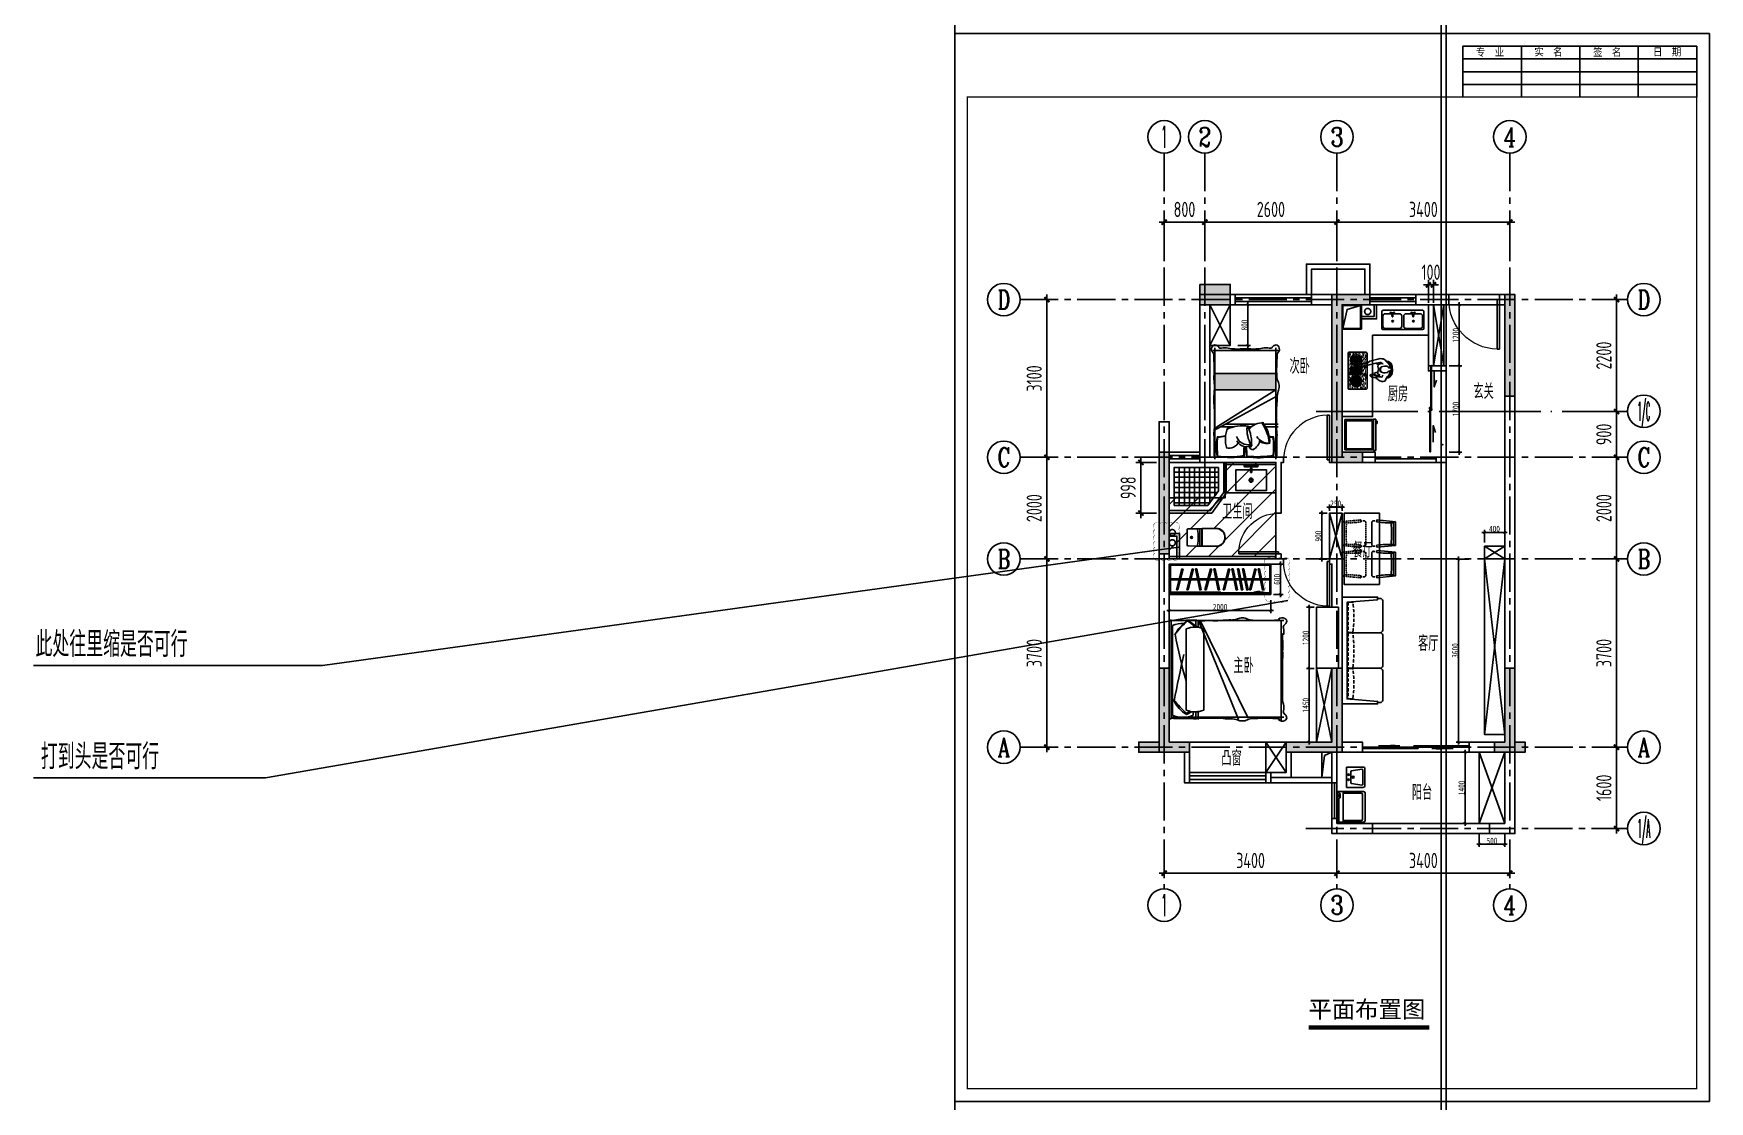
# Model space of a CAD drawing. Header units: millimetres. Extents: x -133666 to 880576, y -269375 to 86941.
# Drawn here: x 4227 to 37204, y -259735 to -238735 of the extents above; entities that cross this region are included whole.
import ezdxf
from ezdxf.enums import TextEntityAlignment as Align

# ---------------------------------------------------------------- set-up
doc = ezdxf.new("R2010")
doc.units = ezdxf.units.MM
doc.header["$LTSCALE"] = 1000
for name, pattern in [('6#轴网(1-4)20181120$0$11 12 17 18 19 20 21 22-ZW$0$DOTE', [2.42, 2, -0.2, 0.02, -0.2]), ('CENTER', [50.8, 31.75, -6.35, 6.35, -6.35]), ('CENTER2', [1.125, 0.75, -0.125, 0.125, -0.125]), ('DASH', [0.35, 0.25, -0.1]), ('DASHED', [19.05, 12.7, -6.35]), ('PS', [3200, 1500, -200, 1500]), ('TRATTEGGIATA2', [0.375, 0.25, -0.125])]:
    doc.linetypes.add(name, pattern=pattern)
doc.layers.get('0').update_dxf_attribs({"linetype": 'CONTINUOUS'})
doc.layers.get('Defpoints').update_dxf_attribs({"color": 6, "linetype": 'CONTINUOUS'})
for name, color, linetype in [('6#轴网(1-4)20181120$0$11 12 17 18 19 20 21 22-ZW$0$AXIS_轴号_A', 8, 'CONTINUOUS'), ('6#轴网(1-4)20181120$0$11 12 17 18 19 20 21 22-ZW$0$AXIS_轴文_A', 8, 'CONTINUOUS'), ('6#轴网(1-4)20181120$0$11 12 17 18 19 20 21 22-ZW$0$AXIS_轴线_A', 8, '6#轴网(1-4)20181120$0$11 12 17 18 19 20 21 22-ZW$0$DOTE'), ('6#轴网(1-4)20181120$0$AXIS_TEXT', 8, 'CONTINUOUS'), ('A-area', 23, 'CONTINUOUS'), ('A-FUR', 8, 'CONTINUOUS'), ('A-Lvtry', 5, 'CONTINUOUS'), ('A-洞口', 105, 'CONTINUOUS'), ('A-烟气道', 105, 'CONTINUOUS'), ('A-看线', 105, 'CONTINUOUS'), ('A-空调室外机', 5, 'DASH'), ('A-降板区域', 251, 'CONTINUOUS'), ('AE-FLOR', 151, 'CONTINUOUS'), ('AXIS', 253, 'CENTER'), ('BORDER', 7, 'CONTINUOUS'), ('DIM', 3, 'CONTINUOUS'), ('P-Furniture(活动家具)', 134, 'CONTINUOUS'), ('P-Plumbing-fix(洁具)', 134, 'CONTINUOUS'), ('P-活动家具', 146, 'CONTINUOUS'), ('PS', 6, 'PS'), ('PUB_HATCH', 8, 'CONTINUOUS'), ('PUB_TEXT', 7, 'CONTINUOUS'), ('TEXT', 7, 'CONTINUOUS'), ('TQ', 7, 'CONTINUOUS'), ('WALL', 2, 'CONTINUOUS'), ('WINDOW', 4, 'CONTINUOUS'), ('ZZ001-PC 轮廓', 30, 'CONTINUOUS'), ('剪力墙', 6, 'CONTINUOUS'), ('家具', 8, 'CONTINUOUS'), ('栏杆', 142, 'CONTINUOUS'), ('门', 9, 'CONTINUOUS')]:
    doc.layers.add(name, color=color, linetype=linetype)
doc.layers.add('S-ANNO-REVS', color=1, linetype='CONTINUOUS', true_color=0xff0000, plot=False)
doc.styles.add('6#轴网(1-4)20181120$0$11 12 17 18 19 20 21 22-ZW$0$_TCH_AXIS', font='COMPLEX', dxfattribs={"bigfont": 'GBCBIG'})
doc.styles.add('6#轴网(1-4)20181120$0$COMPLEX', font='COMPLEX')
doc.styles.add('DIM', font='', dxfattribs={"width": 0.7})
doc.styles.get("Standard").update_dxf_attribs({"font": 'tssdeng.shx', "bigfont": 'tssdchn.shx'})
doc.styles.add('TSSD_NORM', font='tssdeng.shx', dxfattribs={"bigfont": 'hztxt.shx'})
doc.styles.add('ZZ', font='tssdeng.shx', dxfattribs={"width": 0.7, "bigfont": 'tssdchn.shx'})
doc.styles.add('黑体', font='simhei.ttf')
doc.styles.get('DIM').set_extended_font_data('SimSun')
doc.dimstyles.new('TSSD_100_100', dxfattribs={"dimtxt": 300, "dimasz": 100, "dimexe": 100, "dimexo": 250, "dimgap": 100, "dimtad": 1, "dimdec": 0, "dimzin": 0, "dimdsep": 46, "dimtxsty": 'ZZ', "dimblk": 'ARCHTICK', "dimcen": 0, "dimdle": 100, "dimclrd": 256, "dimclrt": 7, "dimadec": 0, "dimazin": 0, "dimtfac": 1, "dimtdec": 0, "dimtix": 1, "dimtmove": 2, "dimatfit": 3, "dimfxl": 0, "dimtolj": 1, "dimtzin": 0, "dimarcsym": 0})
doc.dimstyles.new('金螳螂1-50', dxfattribs={"dimscale": 50, "dimtxt": 2.5, "dimasz": 1, "dimexe": 1, "dimexo": 1, "dimgap": 0.1, "dimtad": 1, "dimdec": 0, "dimrnd": 5, "dimzin": 0, "dimdsep": 46, "dimtxsty": 'DIM', "dimblk": 'ARCHTICK', "dimcen": 2, "dimdle": 1, "dimclrd": 254, "dimclre": 254, "dimclrt": 30, "dimadec": 0, "dimazin": 0, "dimtfac": 1, "dimtdec": 0, "dimtix": 1, "dimtmove": 2, "dimatfit": 3, "dimldrblk": 'A', "dimfxl": 0, "dimtolj": 1, "dimtzin": 0, "dimarcsym": 0})

msp = doc.modelspace()

# ---------------------------------------------------------------- texts
at = {"layer": 'PUB_TEXT', "width": 0.7}
for s, p in [('次卧', (28941.2, -245426.7)), ('厨房', (30874.4, -245970.9)), ('卫生间', (27615.4, -248282)), ('餐厅', (30180, -249041.6)), ('客厅', (31470.2, -250875.8)), ('主卧', (27835.6, -251313.2)), ('凸窗', (27600.1, -253135.2)), ('阳台', (31349.4, -253808.5))]:
    msp.add_text(s, height=300, dxfattribs=at).set_placement(p)
at = {"layer": 'PUB_TEXT', "style": '黑体'}
msp.add_text('平面布置图', height=337.59, dxfattribs=at).set_placement((29310.9, -258092.4))
at = {"layer": 'S-ANNO-REVS', "width": 0.7}
msp.add_text('此处往里缩是否可行', height=500, dxfattribs=at).set_placement((4266.6, -250994.8))
msp.add_text('打到头是否可行', height=500, dxfattribs=at).set_placement((6699.1, -253203.7), align=Align.RIGHT)

# ---------------------------------------------------------------- blocks, each defined once
blk = doc.blocks.new('u5g')
at = {"color": 8, "linetype": 'DASH', "ltscale": 20}
for p, q in [((20, -300), (30, -300)), ((20, -350), (30, -350)), ((30, -300), (30, -350)), ((1695, -313), (30, -313)), ((1695, -338), (30, -338)), ((1705, -300), (1695, -300)), ((1695, -300), (1695, -350)), ((1705, -350), (1695, -350))]:
    blk.add_line(p, q, dxfattribs=at)
at = {"color": 8, "ltscale": 20}
for p, q in [((125, -623), (290, -623)), ((290, -623), (195, -642)), ((195, -642), (195, -623)), ((1435, -595), (1530, -576)), ((1600, -595), (1435, -595)), ((1530, -576), (1530, -595))]:
    blk.add_line(p, q, dxfattribs=at)
at = {"linetype": 'DASH', "ltscale": 20}
for points in [[(1725, 0), (0, 0), (0, -650), (1725, -650)], [(20, -595), (873, -595), (873, -615), (20, -615)], [(853, -615), (1705, -615), (1705, -635), (853, -635)]]:
    blk.add_lwpolyline(points, close=True, dxfattribs=at)
blk.add_lwpolyline([(1705, -650), (1705, -20), (20, -20), (20, -650)], dxfattribs=at)
at = {"color": 8, "linetype": 'DASH', "ltscale": 20}
for points in [[(121, -548), (214, -100), (237, -105), (144, -552)], [(297, -548), (391, -100), (414, -105), (320, -552)], [(519, -554), (448, -102), (471, -98), (542, -550)], [(605, -548), (698, -100), (721, -105), (628, -552)], [(828, -554), (757, -102), (780, -98), (851, -550)], [(914, -548), (1007, -100), (1030, -105), (937, -552)], [(1135, -554), (1064, -102), (1087, -98), (1158, -550)], [(1228, -554), (1157, -102), (1181, -98), (1251, -550)], [(1314, -554), (1243, -102), (1266, -98), (1337, -550)], [(1360, -548), (1454, -100), (1477, -105), (1383, -552)], [(1581, -554), (1510, -102), (1534, -98), (1604, -550)]]:
    blk.add_lwpolyline(points, close=True, dxfattribs=at)
blk = doc.blocks.new('床-次')
for p, q in [((-40, 738), (-2254, 738, 0)), ((-40, 738), (-2254, 738, 0)), ((-2200, 738, 0), (-2200, -1247, 0)), ((-608, 738), (-1552, -1178, 0)), ((-575, 738), (-1364, -1204, 0)), ((-571, 738), (-571, 606)), ((-520, 738), (-520, 615)), ((-40, -1196, 0), (-40, 750)), ((-40, 750), (0, 750)), ((0, 750), (0, -1196, 0)), ((-678, 577), (-678, -1024, 0)), ((-336, -1024, 0), (-336, 577)), ((-63, -1122, 0), (-63, 641)), ((-40, -1158, 0), (-2254, -1158, 0)), ((-40, -1161, 0), (-2254, -1161, 0)), ((-571, -1037, 0), (-571, -1204, 0)), ((-520, -1046, 0), (-520, -1204, 0)), ((-473, -1057, 0), (-473, -1122, 0)), ((0, -1196, 0), (-40, -1196, 0)), ((0, -1196, 0), (0, -1196, 0))]:
    blk.add_line(p, q)
for centre, radius, start, end in [((-2251, 726, 0), 61.8, 114.6552, 197.0582), ((-2183, 764, 0), 138, 203.7061, 231.956), ((-2225, 689, 0), 106, 45.7841, 118.7213), ((-2151, 749, 0), 16, 93.3957, 183.4418), ((-2166, -467, 0), 1215, 83.9678, 90.0408), ((-1899, 5580, 0), 4841, 268.3597, 272.9952), ((-1636, 955), 209, 267.1562, 297.4576), ((-1447, 581), 210, 87.9632, 116.1276), ((-1431, 599), 192, 63.047, 92.6492), ((-1226, 1105), 355, 250.6064, 272.328), ((-1221, -1525), 2276, 85.9688, 89.7495), ((-909, 2045), 1309, 263.3302, 272.3581), ((-778, -774), 1513, 87.0776, 92.9224), ((-656, 1541), 806, 266.782, 275.5915), ((-481, 164), 584, 86.0367, 99.5331), ((-58, 47), 749, 113.8347, 131.4622), ((532, -530), 1549, 124.5749, 131.8881), ((-775, -20652), 21401, 88.4924, 89.1043), ((-1547, -637), 1811, 37.3131, 49.4206), ((-690, 186), 638, 26.4088, 59.0003), ((-268, 143), 539, 67.6212, 92.1024), ((-160, -2198), 2940, 87.6616, 91.0116), ((-2298, 610, 0), 53.6, 340.2311, 55.8644), ((-2020, 531, 0), 236, 164.9987, 197.1808), ((-2203, 452, 0), 43.4, 129.0734, 167.946), ((5543, 272, 0), 7776, 179.4426, 181.0757), ((-3162, 430, 0), 934, 354.9526, 3.4165), ((-507, 162), 449, 67.6212, 112.3788), ((-7155, 1654, 0), 7136, 342.8602, 350.4427), ((-1420, 79, 0), 813, 176.6723, 181.7242), ((-34508, -459, 0), 32279, 359.3428, 0.9116), ((-27131, -6036, 0), 27529, 10.8714, 12.8171), ((-2020, -974, 0), 236, 162.8192, 195.0013), ((-2529, -808, 0), 300, 341.3052, 356.0421), ((-1524, 287, 0), 1811, 309.9646, 322.6869), ((-667, -560, 0), 638, 300.9997, 333.5912), ((-2251, -1169, 0), 61.8, 162.9418, 245.3448), ((-2183, -1207, 0), 138, 128.044, 156.2939), ((-2225, -1132, 0), 106, 241.2787, 314.2159), ((-2298, -1053, 0), 53.6, 304.1356, 19.7689), ((-2166, 24, 0), 1215, 269.9592, 276.0322), ((-2151, -1192, 0), 16, 176.5582, 266.6043), ((-1899, -6023, 0), 4841, 87.0048, 91.6403), ((-1636, -1398, 0), 209, 62.5424, 92.8438), ((-1447, -1024, 0), 210, 243.8724, 272.0368), ((-1431, -1042, 0), 192, 267.3508, 296.953), ((-1226, -1548, 0), 355, 87.672, 109.3936), ((-1221, 1082, 0), 2276, 270.2505, 274.0312), ((-909, -2488, 0), 1309, 87.6419, 96.6698), ((-778, 331, 0), 1513, 267.0776, 272.9224), ((-656, -1984, 0), 806, 84.4085, 93.218), ((-507, -609, 0), 449, 247.6212, 292.3788), ((-481, -607, 0), 584, 260.4669, 273.9633), ((-268, -623, 0), 539, 247.6212, 292.3788), ((-775, 20209, 0), 21401, 270.8957, 271.5076), ((-35, -421, 0), 749, 237.4638, 246.1653), ((555, 180, 0), 1549, 231.6372, 235.4251), ((-160, 1755, 0), 2940, 268.9884, 272.3384)]:
    blk.add_arc(centre, radius, start, end)
blk = doc.blocks.new('BX1')
at = {"layer": 'A-Lvtry'}
for p, q in [((-560, 8), (-608, 8)), ((-608, 8), (-608, -608)), ((-560, -608), (-560, 8)), ((0, 0), (-560, 0)), ((0, -600), (0, 0)), ((-560, 0), (-560, -600)), ((-24, -24), (-536, -24)), ((-536, -24), (-536, -576)), ((-24, -576), (-24, -24)), ((-631, -564), (-631, -520)), ((-631, -520), (-608, -520)), ((-608, -564), (-631, -564)), ((-608, -520), (-608, -564)), ((-608, -608), (-560, -608)), ((-560, -600), (0, -600)), ((-536, -576), (-24, -576))]:
    blk.add_line(p, q, dxfattribs=at)
blk = doc.blocks.new('A$C558726A8')
at = {"layer": 'P-Furniture(活动家具)'}
h = blk.add_hatch(dxfattribs=at)
h.set_pattern_fill('AR-SAND,_O', color=250)
h.set_pattern_definition([(37.5, (-27199.047, -9670.22), (-1.60003, 48.941324), [0, -38.608, 0, -43.18, 0, -41.275]), (7.5, (-27199.05, -9670.22), (44.95233, 71.68251), [0, -20.828, 0, -34.798, 0, -13.335]), (327.5, (-27230.29, -9670.22), (79.09924, 0.14372), [0, -12.7, 0, -45.72, 0, -59.69]), (317.5, (-27230.29, -9670.22), (76.35565, 22.29293), [0, -6.35, 0, -29.972, 0, -34.29])])
h.paths.add_polyline_path([(-343, 375, 0.414214), (-362, 356), (-362, 20, 0.414214), (-343, 0), (343, 0, 0.414214), (362, 20), (362, 356, 0.414214), (343, 375)])
h.paths.add_polyline_path([(72, 309), (72, 121, -0.414214), (56, 105), (-56, 105, -0.414214), (-72, 121), (-72, 309, -0.414214), (-56, 325), (56, 325, -0.414214)], flags=16)
h.paths.add_polyline_path([(70, 309), (70, 121, -0.414214), (56, 107), (-56, 107, -0.414214), (-70, 121), (-70, 309, -0.414214), (-56, 323), (56, 323, -0.414214)], flags=0)
h.paths.add_polyline_path([(313, 212, -1), (94, 212, -1)], flags=16)
h.paths.add_polyline_path([(311, 212, -1), (96, 212, -1)], flags=0)
h.paths.add_polyline_path([(165, 287), (183, 287, -0.359638), (191, 280), (216, 280, -0.359638), (225, 287), (243, 287, -0.414214), (279, 251, -0.251251), (272, 242), (272, 230, -0.359638), (279, 221), (279, 202, -0.359638), (272, 194), (272, 181, -0.251251), (279, 173, -0.414214), (243, 136), (225, 136, -0.359638), (216, 143), (191, 143, -0.359638), (183, 136), (165, 136, -0.414214), (128, 173, -0.251251), (135, 181), (135, 194, -0.359638), (128, 202), (128, 221, -0.359638), (135, 230), (135, 242, -0.251251), (128, 251, -0.414214)], flags=0)
h.paths.add_polyline_path([(253, 212, -1), (155, 212, -1)], flags=0)
h.paths.add_polyline_path([(243, 212, -1), (165, 212, -1)], flags=0)
h.paths.add_polyline_path([(240, 212, -1), (167, 212, -1)], flags=0)
h.paths.add_polyline_path([(237, 212, -1), (170, 212, -1)], flags=0)
h.paths.add_polyline_path([(175, 219), (190, 218, -0.299124), (204, 226, -0.028861), (205, 226), (212, 240, -0.215015), (224, 233), (215, 221, -0.330841), (215, 203), (224, 190, -0.215015), (212, 183), (205, 197, -0.028861), (204, 197, -0.299124), (190, 206), (175, 205, -0.215015)], flags=0)
h.paths.add_polyline_path([(-96, 212, -1), (-311, 212, -1)], flags=16)
h.paths.add_polyline_path([(-98, 212, -1), (-309, 212, -1)], flags=0)
h.paths.add_polyline_path([(-128, 251, -0.251251), (-135, 242), (-135, 230, -0.359638), (-128, 221), (-128, 202, -0.359638), (-135, 194), (-135, 181, -0.251251), (-128, 173, -0.414214), (-165, 136), (-183, 136, -0.359638), (-191, 143), (-216, 143, -0.359638), (-225, 136), (-243, 136, -0.414214), (-279, 173, -0.251251), (-272, 181), (-272, 194, -0.359638), (-279, 202), (-279, 221, -0.359638), (-272, 230), (-272, 242, -0.251251), (-279, 251, -0.414214), (-243, 287), (-225, 287, -0.359638), (-216, 280), (-191, 280, -0.359638), (-183, 287), (-165, 287, -0.414214)], flags=0)
h.paths.add_polyline_path([(-155, 212, -1), (-253, 212, -1)], flags=0)
h.paths.add_polyline_path([(-165, 212, -1), (-243, 212, -1)], flags=0)
h.paths.add_polyline_path([(-167, 212, -1), (-240, 212, -1)], flags=0)
h.paths.add_polyline_path([(-170, 212, -1), (-237, 212, -1)], flags=0)
h.paths.add_polyline_path([(-175, 219, -0.215015), (-175, 205), (-190, 206, -0.299124), (-204, 197, -0.028861), (-205, 197), (-212, 183, -0.215015), (-224, 190), (-215, 203, -0.330841), (-215, 221), (-224, 233, -0.215015), (-212, 240), (-205, 226, -0.028861), (-204, 226, -0.299124), (-190, 218)], flags=0)
h.paths.add_polyline_path([(103, 41, -1), (64, 41, -1)], flags=16)
h.paths.add_polyline_path([(86, 57), (86, 56, -0.877066), (86, 26), (86, 25, -1), (82, 25), (82, 26, -0.877066), (82, 56), (82, 57, -1)], flags=0)
h.paths.add_polyline_path([(97, 53, -1.000001), (94, 53, -1.000001)], flags=0)
h.paths.add_polyline_path([(102, 41, -1.000001), (100, 41, -1.000001)], flags=0)
h.paths.add_polyline_path([(-64, 41, -1), (-103, 41, -1)], flags=16)
h.paths.add_polyline_path([(-82, 57), (-82, 56, -0.877066), (-82, 26), (-82, 25, -1), (-86, 25), (-86, 26, -0.877066), (-86, 56), (-86, 57, -1)], flags=0)
h.paths.add_polyline_path([(-94, 53, -1.000001), (-97, 53, -1.000001)], flags=0)
h.paths.add_polyline_path([(-100, 41, -1.000001), (-102, 41, -1.000001)], flags=0)
for points in [[(-100, 41, 1), (-102, 41, 1)], [(-97, 54, 1.000001), (-94, 54, 1.000001)], [(94, 54, 1.000001), (97, 54, 1.000001)], [(102, 41, 1), (100, 41, 1)]]:
    blk.add_hatch(color=251, dxfattribs=at).paths.add_polyline_path(points)
at = {"layer": 'P-Furniture(活动家具)', "color": 251}
for p, q in [((-284, 258), (-224, 224)), ((-284, 165), (-224, 200)), ((-228, 226), (-280, 256)), ((-228, 198), (-280, 168)), ((-279, 221), (-279, 202)), ((-272, 251), (-272, 173)), ((-243, 287), (-225, 287)), ((-243, 280), (-165, 280)), ((-243, 143), (-165, 143)), ((-243, 136), (-225, 136)), ((-224, 233), (-212, 240)), ((-215, 221), (-224, 233)), ((-215, 203), (-224, 190)), ((-212, 183), (-224, 190)), ((-211, 224), (-218, 237)), ((-211, 199), (-218, 187)), ((-205, 226), (-212, 240)), ((-205, 197), (-212, 183)), ((-204, 240), (-204, 300)), ((-204, 183), (-204, 124)), ((-190, 218), (-175, 219)), ((-190, 206), (-175, 205)), ((-189, 212), (-175, 212)), ((-165, 287), (-183, 287)), ((-123, 258), (-183, 224)), ((-123, 165), (-183, 200)), ((-165, 136), (-183, 136)), ((-179, 226), (-127, 256)), ((-179, 198), (-127, 168)), ((-175, 219), (-175, 205)), ((-135, 251), (-135, 173)), ((-128, 221), (-128, 202)), ((-70, 304), (70, 304)), ((-70, 302), (70, 302)), ((-70, 282), (70, 282)), ((-70, 280), (70, 280)), ((-70, 260), (70, 260)), ((-70, 258), (70, 258)), ((-70, 238), (70, 238)), ((-70, 236), (70, 236)), ((-70, 216), (70, 216)), ((-70, 214), (70, 214)), ((-70, 194), (70, 194)), ((-70, 192), (70, 192)), ((-70, 172), (70, 172)), ((-70, 170), (70, 170)), ((-70, 150), (70, 150)), ((-70, 148), (70, 148)), ((-70, 128), (70, 128)), ((-70, 126), (70, 126)), ((123, 258), (183, 224)), ((123, 165), (183, 200)), ((179, 226), (127, 256)), ((179, 198), (127, 168)), ((128, 221), (128, 202)), ((135, 251), (135, 173)), ((165, 287), (183, 287)), ((243, 280), (165, 280)), ((243, 143), (165, 143)), ((165, 136), (183, 136)), ((190, 218), (175, 219)), ((175, 219), (175, 205)), ((189, 212), (175, 212)), ((190, 206), (175, 205)), ((204, 240), (204, 300)), ((204, 183), (204, 124)), ((205, 226), (212, 240)), ((205, 197), (212, 183)), ((211, 224), (218, 237)), ((211, 199), (218, 187)), ((224, 233), (212, 240)), ((212, 183), (224, 190)), ((215, 221), (224, 233)), ((215, 203), (224, 190)), ((284, 258), (224, 224)), ((284, 165), (224, 200)), ((243, 287), (225, 287)), ((243, 136), (225, 136)), ((228, 226), (280, 256)), ((228, 198), (280, 168)), ((272, 251), (272, 173)), ((279, 221), (279, 202))]:
    blk.add_line(p, q, dxfattribs=at)
at = {"layer": 'P-Furniture(活动家具)'}
blk.add_lwpolyline([(-343, 0, -0.414214), (-362, 20), (-362, 356, -0.414214), (-343, 375), (343, 375, -0.414214), (362, 356), (362, 20, -0.414214), (343, 0)], format="xyb", close=True, dxfattribs=at)
at = {"layer": 'P-Furniture(活动家具)', "color": 251, "const_width": 0.979}
for points in [[(-228, 226), (-280, 256)], [(-228, 198), (-280, 168)], [(-204, 240), (-204, 300)], [(-204, 183), (-204, 124)], [(-179, 226), (-127, 256)], [(-179, 198), (-127, 168)], [(179, 226), (127, 256)], [(179, 198), (127, 168)], [(204, 240), (204, 300)], [(204, 183), (204, 124)], [(228, 226), (280, 256)], [(228, 198), (280, 168)]]:
    blk.add_lwpolyline(points, dxfattribs=at)
for points in [[(-204, 226, -1), (-204, 197, -1), (-204, 226, -1)], [(204, 226, 1), (204, 197, 1), (204, 226, 1)]]:
    blk.add_lwpolyline(points, format="xyb", dxfattribs=at)
at = {"layer": 'P-Furniture(活动家具)', "color": 251}
for points in [[(-86, 25), (-86, 58, -1), (-82, 58), (-82, 25, -1)], [(-72, 309, -0.414214), (-56, 325), (56, 325, -0.414214), (72, 309), (72, 121, -0.414214), (56, 105), (-56, 105, -0.414214), (-72, 121)], [(-70, 309, -0.414214), (-56, 323), (56, 323, -0.414214), (70, 309), (70, 121, -0.414214), (56, 107), (-56, 107, -0.414214), (-70, 121)], [(86, 25), (86, 58, 1), (82, 58), (82, 25, 1)]]:
    blk.add_lwpolyline(points, format="xyb", close=True, dxfattribs=at)
for centre, radius in [((-204, 212), 107), ((-204, 212), 105), ((-204, 212), 39.1), ((-204, 212), 36.2), ((-204, 212), 33.3), ((-204, 212), 14.7), ((-84, 41), 19.3), ((-101, 41), 1.44), ((-96, 54), 1.44), ((84, 41), 19.3), ((204, 212), 109), ((96, 54), 1.44), ((204, 212), 107), ((101, 41), 1.44), ((204, 212), 39.1), ((204, 212), 36.2), ((204, 212), 33.3), ((204, 212), 14.7)]:
    blk.add_circle(centre, radius, dxfattribs=at)
at = {"layer": 'P-Furniture(活动家具)'}
for centre in [(-204, 212), (204, 212)]:
    blk.add_circle(centre, 48.9, dxfattribs=at)
at = {"layer": 'P-Furniture(活动家具)', "color": 251}
for centre, radius, start, end in [((-243, 251), 36.2, 90, 180), ((-267, 253), 11.8, 189.6676, 246.0824), ((-270, 221), 8.76, 102.564, 181.686), ((-270, 202), 8.76, 178.3139, 257.436), ((-267, 171), 11.8, 113.9176, 170.3324), ((-243, 173), 36.2, 180, 270), ((-243, 251), 29.4, 90, 180), ((-243, 173), 29.4, 180, 270), ((-224, 278), 8.76, 12.564, 91.6861), ((-224, 145), 8.76, 268.3139, 347.436), ((-210, 224), 16.7, 95.7306, 144.2694), ((-210, 200), 16.7, 215.7306, 264.2694), ((-183, 278), 8.76, 88.3139, 167.436), ((-183, 145), 8.76, 192.564, 271.6861), ((-190, 212), 16.7, 335.7306, 24.2694), ((-165, 251), 36.2, 0, 90), ((-165, 251), 29.4, 0, 90), ((-165, 173), 36.2, 270, 0), ((-165, 173), 29.4, 270, 0), ((-140, 253), 11.8, 293.9176, 350.3324), ((-137, 221), 8.76, 358.314, 77.436), ((-137, 202), 8.76, 282.564, 1.6861), ((-140, 171), 11.8, 9.6676, 66.0824), ((-84, 41), 15.3, 97.4942, 262.5058), ((-84, 41), 15.3, 277.4942, 82.5058), ((84, 41), 15.3, 97.4942, 262.5058), ((84, 41), 15.3, 277.4942, 82.5058), ((165, 251), 36.2, 90, 180), ((140, 253), 11.8, 189.6676, 246.0824), ((137, 221), 8.76, 102.564, 181.686), ((137, 202), 8.76, 178.3139, 257.436), ((140, 171), 11.8, 113.9176, 170.3324), ((165, 173), 36.2, 180, 270), ((165, 251), 29.4, 90, 180), ((165, 173), 29.4, 180, 270), ((190, 212), 16.7, 155.7306, 204.2694), ((183, 278), 8.76, 12.564, 91.6861), ((183, 145), 8.76, 268.3139, 347.436), ((210, 224), 16.7, 35.7306, 84.2694), ((210, 200), 16.7, 275.7306, 324.2694), ((224, 278), 8.76, 88.3139, 167.436), ((224, 145), 8.76, 192.564, 271.6861), ((243, 251), 36.2, 0, 90), ((243, 251), 29.4, 0, 90), ((243, 173), 36.2, 270, 0), ((243, 173), 29.4, 270, 0), ((267, 253), 11.8, 293.9176, 350.3324), ((270, 221), 8.76, 358.314, 77.436), ((270, 202), 8.76, 282.564, 1.6861), ((267, 171), 11.8, 9.6676, 66.0824)]:
    blk.add_arc(centre, radius, start, end, dxfattribs=at)
blk = doc.blocks.new('A$C6BCA2219')
at = {"layer": 'P-Furniture(活动家具)'}
for p, q in [((-415, 355), (-415, 25)), ((-415, 25), (-415, 355)), ((-390, 380), (390, 380)), ((390, 380), (-390, 380)), ((415, 25), (415, 355)), ((-390, 0), (390, 0))]:
    blk.add_line(p, q, dxfattribs=at)
at = {"layer": 'P-Furniture(活动家具)', "color": 251}
for p, q in [((-210, 249), (-224, 333)), ((-224, 333), (-188, 333)), ((-188, 333), (-198, 249)), ((199, 249), (186, 333)), ((186, 333), (222, 333)), ((222, 333), (212, 249)), ((-390, 269), (-390, 67)), ((-220, 311), (-348, 311)), ((-348, 25), (-62, 25)), ((-198, 249), (-210, 249)), ((-62, 311), (-191, 311)), ((-20, 67), (-20, 269)), ((20, 269), (20, 67)), ((189, 311), (62, 311)), ((62, 25), (348, 25)), ((212, 249), (199, 249)), ((348, 311), (219, 311)), ((390, 67), (390, 269))]:
    blk.add_line(p, q, dxfattribs=at)
for centre, radius in [((-237, 329), 12.8), ((-175, 330), 12.8), ((173, 329), 12.8), ((235, 330), 12.8), ((-200, 167), 14.8), ((209, 167), 14.8)]:
    blk.add_circle(centre, radius, dxfattribs=at)
at = {"layer": 'P-Furniture(活动家具)'}
for centre, radius, start, end in [((-390, 354), 25.7, 89.8183, 178.9194), ((390, 355), 25.2, 0, 90), ((-390, 26), 25.7, 181.0806, 270.1817), ((390, 25), 25.2, 270, 0)]:
    blk.add_arc(centre, radius, start, end, dxfattribs=at)
at = {"layer": 'P-Furniture(活动家具)', "color": 251}
for centre, start, end in [((-348, 269), 90, 180), ((-348, 67), 180, 270), ((-62, 269), 0, 90), ((-62, 67), 270, 0), ((62, 269), 90, 180), ((62, 67), 180, 270), ((348, 269), 0, 90), ((348, 67), 270, 0)]:
    blk.add_arc(centre, 42, start, end, dxfattribs=at)
blk = doc.blocks.new('A$C14777907')
at = {"layer": 'P-Furniture(活动家具)'}
h = blk.add_hatch(dxfattribs=at)
h.set_pattern_fill('AR-SAND', color=250, scale=0.5, style=0)
h.paths.add_polyline_path([(-547, 316), (-547, -6), (653, -6), (653, 316)])
at = {"layer": 'P-Furniture(活动家具)', "color": 251}
for p, q in [((-547, 1678), (-547, -511)), ((653, 1678), (653, -511)), ((-342, 1043), (-593, 1043)), ((-306, 993), (-593, 993)), ((678, 1114), (-550, 450)), ((678, 1085), (-547, 316)), ((456, 993), (-142, 993)), ((11, 1043), (-61, 1043)), ((549, 1043), (280, 1043)), ((-547, 316), (653, 316)), ((-560, -6), (653, -6)), ((54, -457), (-593, -457)), ((687, -457), (54, -457))]:
    blk.add_line(p, q, dxfattribs=at)
at = {"layer": 'P-Furniture(活动家具)'}
blk.add_line((665, 1643), (-559, 1643), dxfattribs=at)
for points in [[(-559, 1643, 0.015145), (-562, 1458, 0.00267), (-566, 1233, 0.058958), (-560, 1098, -0.038458), (-557, 976, 0.025508), (-557, 824, -0.039412), (-565, 622, 0.016498), (-570, 474, -0.095063), (-590, 344, 0.129887), (-610, 249, 0.123513), (-589, 151, -0.132991), (-566, 46, -0.041346), (-562, -143, 0.014819), (-568, -369, -0.211134), (-585, -410, 0.329446), (-602, -532, 0.37589), (-529, -565, 0.122432), (-475, -524, -0.342539), (-414, -504, 0.141351), (-285, -502, -0.036442), (-152, -487, -0.036947), (-16, -489, 0.022047), (54, -488, -0.02246)], [(665, 1643, -0.015145), (668, 1458, -0.00267), (672, 1233, -0.058958), (666, 1098, 0.038458), (663, 976, -0.025508), (663, 824, 0.039412), (671, 622, -0.016498), (676, 474, 0.037552), (667, 194, -0.045167), (672, 8, 0.051681), (668, -143, -0.014819), (674, -369, 0.211134), (691, -410, -0.329446), (708, -532, -0.367495), (633, -565, -0.123892), (580, -524, 0.358288), (522, -504, -0.141351), (393, -502, 0.036442), (260, -487, 0.036947), (125, -489, -0.022047), (54, -488, 0.02316)]]:
    blk.add_lwpolyline(points, format="xyb", dxfattribs=at)
at = {"layer": 'P-Furniture(活动家具)', "color": 251}
for centre, radius, start, end in [((-223, 548), 1105, 76.7545, 104.443), ((365, 1440), 882, 168.4167, 192.5094), ((-202, -493), 2124, 83.8828, 98.3309), ((1430, 1423), 1930, 173.6088, 185.8339), ((-368, 1119), 254, 51.9188, 103.6704), ((107, 1325), 530, 174.187, 224.4731), ((-387, 1118), 245, 27.9999, 96.8459), ((497, 1468), 919, 186.6966, 212.6196), ((66, 1222), 318, 120.2878, 164.5982), ((-117, 1393), 106, 21.6793, 77.8243), ((37, 1231), 205, 26.1579, 125.8329), ((548, 1343), 615, 170.8023, 211.3458), ((-625, 1087), 649, 355.8503, 28.9544), ((-1, 1153), 244, 19.1658, 101.9587), ((800, 1593), 776, 178.1535, 191.6765), ((-711, 1435), 764, 0.0512, 14.2669), ((1634, 1420), 1565, 172.6505, 179.5124), ((-2949, 1640), 3036, 356.0673, 359.4545), ((360, 233), 1415, 80.0529, 101.3407), ((386, -93), 1730, 82.696, 99.9582), ((379, 1237), 225, 76.5097, 152.2958), ((-55, 1289), 505, 333.4974, 20.6974), ((-1320, 1423), 1930, 354.1661, 6.3912), ((-39, 1444), 669, 343.0859, 15.8612), ((-356, 1625), 401, 247.489, 261.6999), ((-515, 711), 544, 79.6769, 89.5055), ((-273, 1294), 329, 264.3187, 321.2722), ((107, 1764), 741, 260.9394, 295.2191), ((420, 1855), 632, 272.2827, 286.6176), ((1321, -4099), 5399, 97.6544, 99.3268)]:
    blk.add_arc(centre, radius, start, end, dxfattribs=at)
blk = doc.blocks.new('6#轴网(1-4)20181120$0$_AXISO')
at = {"color": 8}
blk.add_circle((0, 0), 0.5, dxfattribs=at)
at = {"layer": '6#轴网(1-4)20181120$0$AXIS_TEXT', "color": 8, "style": '6#轴网(1-4)20181120$0$COMPLEX', "width": 1.041667}
blk.add_attdef('A', text='', height=0.56, dxfattribs=at).set_placement((-0.25, -0.28), (0.25, -0.28), align=Align.FIT)
blk = doc.blocks.new('_ArchTick')
at = {"color": 0, "linetype": 'ByBlock', "const_width": 0.4}
blk.add_lwpolyline([(-0.5, -0.5), (0.5, 0.5)], dxfattribs=at)
blk = doc.blocks.new('*D344')
at = {"layer": 'Defpoints', "color": 0}
for p in [(-2307, 8900), (-2135, 8900), (-2135, 5800)]:
    blk.add_point(p, dxfattribs=at)
at = {"layer": 'DIM', "lineweight": -2}
blk.add_line((-2307, 5700), (-2307, 9000), dxfattribs=at)
at = {"layer": 'DIM', "color": 0, "lineweight": -2}
for p, q in [((-2385, 8900), (-2407, 8900)), ((-2385, 5800), (-2407, 5800))]:
    blk.add_line(p, q, dxfattribs=at)
at = {"layer": 'DIM', "lineweight": -2, "xscale": 100, "yscale": 100, "zscale": 100}
for p, rotation in [((-2307, 8900), 90), ((-2307, 5800), 270)]:
    blk.add_blockref('_ArchTick', p, dxfattribs=dict(at, rotation=rotation))
at = {"layer": 'DIM', "color": 7, "insert": (-2557, 7350), "char_height": 300, "attachment_point": 5, "rotation": 90, "style": 'ZZ'}
blk.add_mtext('\\A1;3100', dxfattribs=at)
blk = doc.blocks.new('*D345')
at = {"layer": 'Defpoints', "color": 0}
for p in [(3400, -1600), (0, -1725), (3400, -2379)]:
    blk.add_point(p, dxfattribs=at)
at = {"layer": 'DIM', "color": 0, "lineweight": -2}
for p, q in [((0, -1975), (0, -2479)), ((3400, -1850), (3400, -2479))]:
    blk.add_line(p, q, dxfattribs=at)
at = {"layer": 'DIM', "lineweight": -2}
blk.add_line((-100, -2379), (3500, -2379), dxfattribs=at)
at = {"layer": 'DIM', "lineweight": -2, "xscale": 100, "yscale": 100, "zscale": 100, "rotation": 180}
blk.add_blockref('_ArchTick', (0, -2379), dxfattribs=at)
at = {"layer": 'DIM', "lineweight": -2, "xscale": 100, "yscale": 100, "zscale": 100}
blk.add_blockref('_ArchTick', (3400, -2379), dxfattribs=at)
at = {"layer": 'DIM', "color": 7, "insert": (1700, -2129), "char_height": 300, "attachment_point": 5, "style": 'ZZ'}
blk.add_mtext('\\A1;3400', dxfattribs=at)
blk = doc.blocks.new('*D346')
at = {"layer": 'Defpoints', "color": 0}
for p in [(3400, -1600), (6800, -1600), (6800, -2379)]:
    blk.add_point(p, dxfattribs=at)
at = {"layer": 'DIM', "color": 0, "lineweight": -2}
for p, q in [((3400, -1850), (3400, -2479)), ((6800, -1850), (6800, -2479))]:
    blk.add_line(p, q, dxfattribs=at)
at = {"layer": 'DIM', "lineweight": -2}
blk.add_line((3300, -2379), (6900, -2379), dxfattribs=at)
at = {"layer": 'DIM', "lineweight": -2, "xscale": 100, "yscale": 100, "zscale": 100, "rotation": 180}
blk.add_blockref('_ArchTick', (3400, -2379), dxfattribs=at)
at = {"layer": 'DIM', "lineweight": -2, "xscale": 100, "yscale": 100, "zscale": 100}
blk.add_blockref('_ArchTick', (6800, -2379), dxfattribs=at)
at = {"layer": 'DIM', "color": 7, "insert": (5100, -2129), "char_height": 300, "attachment_point": 5, "style": 'ZZ'}
blk.add_mtext('\\A1;3400', dxfattribs=at)
blk = doc.blocks.new('*D347')
at = {"layer": 'Defpoints', "color": 0}
for p in [(-2135, 5800), (-2307, 3800), (-2135, 3800)]:
    blk.add_point(p, dxfattribs=at)
at = {"layer": 'DIM', "color": 0, "lineweight": -2}
for p, q in [((-2385, 5800), (-2407, 5800)), ((-2385, 3800), (-2407, 3800))]:
    blk.add_line(p, q, dxfattribs=at)
at = {"layer": 'DIM', "lineweight": -2}
blk.add_line((-2307, 5900), (-2307, 3700), dxfattribs=at)
at = {"layer": 'DIM', "lineweight": -2, "xscale": 100, "yscale": 100, "zscale": 100}
for p, rotation in [((-2307, 5800), 90), ((-2307, 3800), 270)]:
    blk.add_blockref('_ArchTick', p, dxfattribs=dict(at, rotation=rotation))
at = {"layer": 'DIM', "color": 7, "insert": (-2557, 4800), "char_height": 300, "attachment_point": 5, "rotation": 90, "style": 'ZZ'}
blk.add_mtext('\\A1;2000', dxfattribs=at)
blk = doc.blocks.new('*D348')
at = {"layer": 'Defpoints', "color": 0}
for p in [(-2135, 3800), (-2307, 100), (-2135, 100)]:
    blk.add_point(p, dxfattribs=at)
at = {"layer": 'DIM', "color": 0, "lineweight": -2}
for p, q in [((-2385, 3800), (-2407, 3800)), ((-2385, 100), (-2407, 100))]:
    blk.add_line(p, q, dxfattribs=at)
at = {"layer": 'DIM', "lineweight": -2}
blk.add_line((-2307, 3900), (-2307, 0), dxfattribs=at)
at = {"layer": 'DIM', "lineweight": -2, "xscale": 100, "yscale": 100, "zscale": 100}
for p, rotation in [((-2307, 3800), 90), ((-2307, 100), 270)]:
    blk.add_blockref('_ArchTick', p, dxfattribs=dict(at, rotation=rotation))
at = {"layer": 'DIM', "color": 7, "insert": (-2557, 1950), "char_height": 300, "attachment_point": 5, "rotation": 90, "style": 'ZZ'}
blk.add_mtext('\\A1;3700', dxfattribs=at)
blk = doc.blocks.new('*D349')
at = {"layer": 'Defpoints', "color": 0}
for p in [(6800, 10424), (3400, 9440), (6800, 9440)]:
    blk.add_point(p, dxfattribs=at)
at = {"layer": 'DIM', "lineweight": -2}
blk.add_line((3300, 10424), (6900, 10424), dxfattribs=at)
at = {"layer": 'DIM', "color": 0, "lineweight": -2}
for p, q in [((3400, 9690), (3400, 10524)), ((6800, 9690), (6800, 10524))]:
    blk.add_line(p, q, dxfattribs=at)
at = {"layer": 'DIM', "lineweight": -2, "xscale": 100, "yscale": 100, "zscale": 100, "rotation": 180}
blk.add_blockref('_ArchTick', (3400, 10424), dxfattribs=at)
at = {"layer": 'DIM', "lineweight": -2, "xscale": 100, "yscale": 100, "zscale": 100}
blk.add_blockref('_ArchTick', (6800, 10424), dxfattribs=at)
at = {"layer": 'DIM', "color": 7, "insert": (5100, 10674), "char_height": 300, "attachment_point": 5, "style": 'ZZ'}
blk.add_mtext('\\A1;3400', dxfattribs=at)
blk = doc.blocks.new('*D350')
at = {"layer": 'Defpoints', "color": 0}
for p in [(8739, 100), (8902, 100), (8739, -1500)]:
    blk.add_point(p, dxfattribs=at)
at = {"layer": 'DIM', "lineweight": -2}
blk.add_line((8902, -1600), (8902, 200), dxfattribs=at)
at = {"layer": 'DIM', "color": 0, "lineweight": -2}
for p, q in [((8989, 100), (9002, 100)), ((8989, -1500), (9002, -1500))]:
    blk.add_line(p, q, dxfattribs=at)
at = {"layer": 'DIM', "lineweight": -2, "xscale": 100, "yscale": 100, "zscale": 100}
for p, rotation in [((8902, 100), 90), ((8902, -1500), 270)]:
    blk.add_blockref('_ArchTick', p, dxfattribs=dict(at, rotation=rotation))
at = {"layer": 'DIM', "color": 7, "insert": (8652, -700), "char_height": 300, "attachment_point": 5, "rotation": 90, "style": 'ZZ'}
blk.add_mtext('\\A1;1600', dxfattribs=at)
blk = doc.blocks.new('*D351')
at = {"layer": 'Defpoints', "color": 0}
for p in [(8739, 3800), (8902, 3800), (8739, 100)]:
    blk.add_point(p, dxfattribs=at)
at = {"layer": 'DIM', "lineweight": -2}
blk.add_line((8902, 0), (8902, 3900), dxfattribs=at)
at = {"layer": 'DIM', "color": 0, "lineweight": -2}
for p, q in [((8989, 3800), (9002, 3800)), ((8989, 100), (9002, 100))]:
    blk.add_line(p, q, dxfattribs=at)
at = {"layer": 'DIM', "lineweight": -2, "xscale": 100, "yscale": 100, "zscale": 100}
for p, rotation in [((8902, 3800), 90), ((8902, 100), 270)]:
    blk.add_blockref('_ArchTick', p, dxfattribs=dict(at, rotation=rotation))
at = {"layer": 'DIM', "color": 7, "insert": (8652, 1950), "char_height": 300, "attachment_point": 5, "rotation": 90, "style": 'ZZ'}
blk.add_mtext('\\A1;3700', dxfattribs=at)
blk = doc.blocks.new('*D352')
at = {"layer": 'Defpoints', "color": 0}
for p in [(8739, 5800), (8902, 5800), (8739, 3800)]:
    blk.add_point(p, dxfattribs=at)
at = {"layer": 'DIM', "lineweight": -2}
blk.add_line((8902, 3700), (8902, 5900), dxfattribs=at)
at = {"layer": 'DIM', "color": 0, "lineweight": -2}
for p, q in [((8989, 5800), (9002, 5800)), ((8989, 3800), (9002, 3800))]:
    blk.add_line(p, q, dxfattribs=at)
at = {"layer": 'DIM', "lineweight": -2, "xscale": 100, "yscale": 100, "zscale": 100}
for p, rotation in [((8902, 5800), 90), ((8902, 3800), 270)]:
    blk.add_blockref('_ArchTick', p, dxfattribs=dict(at, rotation=rotation))
at = {"layer": 'DIM', "color": 7, "insert": (8652, 4800), "char_height": 300, "attachment_point": 5, "rotation": 90, "style": 'ZZ'}
blk.add_mtext('\\A1;2000', dxfattribs=at)
blk = doc.blocks.new('*D353')
at = {"layer": 'Defpoints', "color": 0}
for p in [(8739, 6700), (8902, 6700), (8739, 5800)]:
    blk.add_point(p, dxfattribs=at)
at = {"layer": 'DIM', "lineweight": -2}
blk.add_line((8902, 5700), (8902, 6800), dxfattribs=at)
at = {"layer": 'DIM', "color": 0, "lineweight": -2}
for p, q in [((8989, 6700), (9002, 6700)), ((8989, 5800), (9002, 5800))]:
    blk.add_line(p, q, dxfattribs=at)
at = {"layer": 'DIM', "lineweight": -2, "xscale": 100, "yscale": 100, "zscale": 100}
for p, rotation in [((8902, 6700), 90), ((8902, 5800), 270)]:
    blk.add_blockref('_ArchTick', p, dxfattribs=dict(at, rotation=rotation))
at = {"layer": 'DIM', "color": 7, "insert": (8652, 6250), "char_height": 300, "attachment_point": 5, "rotation": 90, "style": 'ZZ'}
blk.add_mtext('\\A1;900', dxfattribs=at)
blk = doc.blocks.new('*D354')
at = {"layer": 'Defpoints', "color": 0}
for p in [(8739, 8900), (8902, 8900), (8739, 6700)]:
    blk.add_point(p, dxfattribs=at)
at = {"layer": 'DIM', "lineweight": -2}
blk.add_line((8902, 6600), (8902, 9000), dxfattribs=at)
at = {"layer": 'DIM', "color": 0, "lineweight": -2}
for p, q in [((8989, 8900), (9002, 8900)), ((8989, 6700), (9002, 6700))]:
    blk.add_line(p, q, dxfattribs=at)
at = {"layer": 'DIM', "lineweight": -2, "xscale": 100, "yscale": 100, "zscale": 100}
for p, rotation in [((8902, 8900), 90), ((8902, 6700), 270)]:
    blk.add_blockref('_ArchTick', p, dxfattribs=dict(at, rotation=rotation))
at = {"layer": 'DIM', "color": 7, "insert": (8652, 7800), "char_height": 300, "attachment_point": 5, "rotation": 90, "style": 'ZZ'}
blk.add_mtext('\\A1;2200', dxfattribs=at)
blk = doc.blocks.new('*D355')
at = {"layer": 'Defpoints', "color": 0}
for p in [(800, 10424), (0, 9440), (800, 9440)]:
    blk.add_point(p, dxfattribs=at)
at = {"layer": 'DIM', "lineweight": -2}
blk.add_line((-100, 10424), (900, 10424), dxfattribs=at)
at = {"layer": 'DIM', "color": 0, "lineweight": -2}
for p, q in [((0, 9690), (0, 10524)), ((800, 9690), (800, 10524))]:
    blk.add_line(p, q, dxfattribs=at)
at = {"layer": 'DIM', "lineweight": -2, "xscale": 100, "yscale": 100, "zscale": 100, "rotation": 180}
blk.add_blockref('_ArchTick', (0, 10424), dxfattribs=at)
at = {"layer": 'DIM', "lineweight": -2, "xscale": 100, "yscale": 100, "zscale": 100}
blk.add_blockref('_ArchTick', (800, 10424), dxfattribs=at)
at = {"layer": 'DIM', "color": 7, "insert": (400, 10674), "char_height": 300, "attachment_point": 5, "style": 'ZZ'}
blk.add_mtext('\\A1;800', dxfattribs=at)
blk = doc.blocks.new('*D356')
at = {"layer": 'Defpoints', "color": 0}
for p in [(3400, 10424), (800, 9440), (3400, 9440)]:
    blk.add_point(p, dxfattribs=at)
at = {"layer": 'DIM', "lineweight": -2}
blk.add_line((700, 10424), (3500, 10424), dxfattribs=at)
at = {"layer": 'DIM', "color": 0, "lineweight": -2}
for p, q in [((800, 9690), (800, 10524)), ((3400, 9690), (3400, 10524))]:
    blk.add_line(p, q, dxfattribs=at)
at = {"layer": 'DIM', "lineweight": -2, "xscale": 100, "yscale": 100, "zscale": 100, "rotation": 180}
blk.add_blockref('_ArchTick', (800, 10424), dxfattribs=at)
at = {"layer": 'DIM', "lineweight": -2, "xscale": 100, "yscale": 100, "zscale": 100}
blk.add_blockref('_ArchTick', (3400, 10424), dxfattribs=at)
at = {"layer": 'DIM', "color": 7, "insert": (2100, 10674), "char_height": 300, "attachment_point": 5, "style": 'ZZ'}
blk.add_mtext('\\A1;2600', dxfattribs=at)
blk = doc.blocks.new('A$C68CA6050')
blk.add_wipeout([(0, 850), (2100, 850), (2100, 150), (2075, 150), (2075, 100), (2072, 83), (2060, 65), (2040, 52), (2025, 50), (1450, 50), (1437, 52), (1423, 58), (1415, 65), (1407, 74), (1403, 82), (1400, 100), (1398, 86), (1395, 79), (1391, 71), (1380, 60), (1364, 52), (1350, 50), (750, 50), (733, 53), (725, 57), (715, 65), (708, 73), (703, 82), (701, 89), (700, 100), (698, 86), (694, 77), (691, 71), (685, 65), (677, 58), (670, 54), (650, 50), (641, 50), (75, 50), (58, 53), (40, 65), (32, 75), (26, 89), (25, 100), (25, 150), (0, 150)]).translate(0, 0, 0).dxf.layer = 'P-活动家具'
at = {"layer": 'P-活动家具', "elevation": 0}
blk.add_lwpolyline([(1050, 50), (1043, 50), (750, 50, -0.414214), (700, 100, -0.414214), (650, 50), (75, 50, -0.414214), (25, 100), (25, 150), (0, 150), (0, 850), (1050, 850), (2100, 850), (2100, 150), (2075, 150), (2075, 100, -0.414214), (2025, 50), (1450, 50, -0.414214), (1400, 100, -0.414214), (1350, 50), (1057, 50)], format="xyb", close=True, dxfattribs=at)
for points in [[(0, 850), (2100, 850), (2100, 150), (2050, 150), (2000, 750), (100, 750), (50, 150), (0, 150), (0, 850)], [(700, 100), (700, 750)], [(1400, 100), (1400, 750)]]:
    blk.add_lwpolyline(points, dxfattribs=at)
at = {"layer": 'P-活动家具', "color": 251, "linetype": 'DASHED', "ltscale": 0.005, "elevation": 0}
for points in [[(103, 729, -0.008996), (692, 729, -0.12873), (695, 650, -0.310462), (679, 636, -0.072657), (116, 636, -0.310462), (101, 650, -0.12873), (103, 729, -0.746294)], [(1392, 729, 0.007743), (708, 729, 0.12873), (705, 650, 0.310462), (721, 636, 0.062134), (1379, 636, 0.310462), (1395, 650, 0.12873), (1392, 729, 0.746294)], [(1996, 729, 0.009023), (1409, 729, 0.12873), (1406, 650, 0.310462), (1422, 636, 0.072882), (1983, 636, 0.310462), (1999, 650, 0.12873), (1996, 729, 0.746294)]]:
    blk.add_lwpolyline(points, format="xyb", dxfattribs=at)
blk = doc.blocks.new('*D242')
at = {"layer": 'Defpoints', "color": 0}
for p in [(26574, -247168), (26016, -248165), (26574, -248165)]:
    blk.add_point(p, dxfattribs=at)
at = {"layer": 'DIM', "color": 0, "lineweight": -2}
for p, q in [((26324, -247168), (25916, -247168)), ((26324, -248165), (25916, -248165))]:
    blk.add_line(p, q, dxfattribs=at)
at = {"layer": 'DIM', "lineweight": -2}
blk.add_line((26016, -247068), (26016, -248265), dxfattribs=at)
at = {"layer": 'DIM', "lineweight": -2, "xscale": 100, "yscale": 100, "zscale": 100}
for p, rotation in [((26016, -247168), 90), ((26016, -248165), 270)]:
    blk.add_blockref('_ArchTick', p, dxfattribs=dict(at, rotation=rotation))
at = {"layer": 'DIM', "color": 7, "insert": (25766, -247667), "char_height": 300, "attachment_point": 5, "rotation": 90, "style": 'ZZ'}
blk.add_mtext('\\A1;998', dxfattribs=at)
blk = doc.blocks.new('*D244')
at = {"layer": 'Defpoints', "color": 0}
for p in [(26574, -249768), (28574, -249768), (26574, -250080)]:
    blk.add_point(p, dxfattribs=at)
at = {"layer": 'DIM', "color": 254, "lineweight": -2}
for p, q in [((26574, -249880), (26574, -250130)), ((28574, -249880), (28574, -250130)), ((28624, -250080), (26524, -250080))]:
    blk.add_line(p, q, dxfattribs=at)
at = {"layer": 'DIM', "color": 254, "lineweight": -2, "xscale": 50, "yscale": 50, "zscale": 50, "rotation": 180}
blk.add_blockref('_ArchTick', (26574, -250080), dxfattribs=at)
at = {"layer": 'DIM', "color": 254, "lineweight": -2, "xscale": 50, "yscale": 50, "zscale": 50}
blk.add_blockref('_ArchTick', (28574, -250080), dxfattribs=at)
at = {"layer": 'DIM', "color": 30, "insert": (27574, -250012), "char_height": 125, "attachment_point": 5, "style": 'DIM'}
blk.add_mtext('\\A1;2000', dxfattribs=at)
blk = doc.blocks.new('A')
for p, q in [((-0.37, 0), (-2.13, 0)), ((-1.44, 1.15), (-1.09, 1.44)), ((-1.44, 1.15), (-0.37, 0)), ((-1.44, -1.15), (-0.37, 0)), ((-1.09, 1.44), (0, 0)), ((-1.09, -1.44), (0, 0)), ((-1.44, -1.15), (-1.09, -1.44))]:
    blk.add_line(p, q)
for points in [[(-1.44, 1.15), (-1.09, 1.44), (-0.37, 0), (0, 0)], [(-1.44, -1.15), (-1.09, -1.44), (-0.37, 0), (0, 0)]]:
    blk.add_solid(points)
blk = doc.blocks.new('*D246')
at = {"layer": 'Defpoints', "color": 0}
for p in [(31974, -244068), (32279, -244068), (31974, -245268)]:
    blk.add_point(p, dxfattribs=at)
at = {"layer": 'DIM', "color": 254, "lineweight": -2}
for p, q in [((32279, -245318), (32279, -244018)), ((32079, -244068), (32329, -244068)), ((32079, -245268), (32329, -245268))]:
    blk.add_line(p, q, dxfattribs=at)
at = {"layer": 'DIM', "color": 254, "lineweight": -2, "xscale": 50, "yscale": 50, "zscale": 50}
for p, rotation in [((32279, -244068), 90), ((32279, -245268), 270)]:
    blk.add_blockref('_ArchTick', p, dxfattribs=dict(at, rotation=rotation))
at = {"layer": 'DIM', "color": 30, "insert": (32211, -244668), "char_height": 125, "attachment_point": 5, "rotation": 90, "style": 'DIM'}
blk.add_mtext('\\A1;1200', dxfattribs=at)
blk = doc.blocks.new('*D247')
at = {"layer": 'Defpoints', "color": 0}
for p in [(31774, -243678), (31674, -244283), (31774, -244283)]:
    blk.add_point(p, dxfattribs=at)
at = {"layer": 'DIM', "lineweight": -2}
for p, q in [((31674, -243678), (31574, -243678)), ((31674, -243678), (31774, -243678)), ((31774, -243678), (31874, -243678))]:
    blk.add_line(p, q, dxfattribs=at)
at = {"layer": 'DIM', "color": 0, "lineweight": -2}
for p, q in [((31674, -244033), (31674, -243578)), ((31774, -244033), (31774, -243578))]:
    blk.add_line(p, q, dxfattribs=at)
at = {"layer": 'DIM', "lineweight": -2, "xscale": 100, "yscale": 100, "zscale": 100}
blk.add_blockref('_ArchTick', (31674, -243678), dxfattribs=at)
at = {"layer": 'DIM', "lineweight": -2, "xscale": 100, "yscale": 100, "zscale": 100, "rotation": 180}
blk.add_blockref('_ArchTick', (31774, -243678), dxfattribs=at)
at = {"layer": 'DIM', "color": 7, "insert": (31724, -243428), "char_height": 300, "attachment_point": 5, "style": 'ZZ'}
blk.add_mtext('\\A1;100', dxfattribs=at)
blk = doc.blocks.new('*D252')
at = {"layer": 'Defpoints', "color": 0}
for p in [(33174, -248544), (32774, -248818), (33174, -248818)]:
    blk.add_point(p, dxfattribs=at)
at = {"layer": 'DIM', "color": 254, "lineweight": -2}
for p, q in [((32724, -248544), (33224, -248544)), ((32774, -248744), (32774, -248494)), ((33174, -248744), (33174, -248494))]:
    blk.add_line(p, q, dxfattribs=at)
at = {"layer": 'DIM', "color": 254, "lineweight": -2, "xscale": 50, "yscale": 50, "zscale": 50, "rotation": 180}
blk.add_blockref('_ArchTick', (32774, -248544), dxfattribs=at)
at = {"layer": 'DIM', "color": 254, "lineweight": -2, "xscale": 50, "yscale": 50, "zscale": 50}
blk.add_blockref('_ArchTick', (33174, -248544), dxfattribs=at)
at = {"layer": 'DIM', "color": 30, "insert": (32974, -248476), "char_height": 125, "attachment_point": 5, "style": 'DIM'}
blk.add_mtext('\\A1;400', dxfattribs=at)
blk = doc.blocks.new('*D281')
at = {"layer": 'Defpoints', "color": 0}
for p in [(31774, -245268), (31774, -246968), (32279, -246968)]:
    blk.add_point(p, dxfattribs=at)
at = {"layer": 'DIM', "color": 254, "lineweight": -2}
for p, q in [((32079, -245268), (32329, -245268)), ((32279, -245218), (32279, -247018)), ((32079, -246968), (32329, -246968))]:
    blk.add_line(p, q, dxfattribs=at)
at = {"layer": 'DIM', "color": 254, "lineweight": -2, "xscale": 50, "yscale": 50, "zscale": 50}
for p, rotation in [((32279, -245268), 90), ((32279, -246968), 270)]:
    blk.add_blockref('_ArchTick', p, dxfattribs=dict(at, rotation=rotation))
at = {"layer": 'DIM', "color": 30, "insert": (32211, -246118), "char_height": 125, "attachment_point": 5, "rotation": 90, "style": 'DIM'}
blk.add_mtext('\\A1;1700', dxfattribs=at)
blk = doc.blocks.new('A$C42FC2733')
at = {"color": 0, "linetype": 'ByBlock'}
for p, q in [((57, 367), (12, 315)), ((36, 297), (48, 342)), ((48, 342), (77, 364)), ((86, 380), (57, 367)), ((89, 349), (68, 327)), ((119, 386), (86, 380)), ((104, 358), (89, 349)), ((115, 380), (104, 358)), ((126, 410), (115, 380)), ((150, 442), (126, 410)), ((184, 453), (150, 442)), ((210, 452), (184, 453)), ((191, 349), (204, 357)), ((193, 336), (191, 349)), ((202, 329), (193, 336)), ((204, 357), (215, 367)), ((244, 440), (210, 452)), ((215, 367), (234, 362)), ((234, 362), (251, 359)), ((279, 420), (244, 440)), ((251, 359), (264, 358)), ((264, 345), (255, 358)), ((264, 358), (298, 344)), ((271, 315), (264, 345)), ((270, 333), (323, 328)), ((284, 407), (279, 420)), ((318, 392), (284, 407)), ((298, 344), (311, 347)), ((300, 360), (305, 375)), ((300, 347), (300, 360)), ((305, 375), (310, 385)), ((311, 347), (352, 328)), ((322, 377), (318, 392)), ((340, 375), (322, 377)), ((363, 375), (340, 375)), ((391, 367), (363, 375)), ((409, 363), (391, 367)), ((438, 340), (408, 351)), ((408, 351), (422, 350)), ((418, 357), (409, 363)), ((422, 350), (418, 357)), ((434, 329), (439, 331)), ((439, 331), (438, 340)), ((12, 315), (0, 238)), ((0, 238), (3, 156)), ((3, 156), (23, 95)), ((22, 224), (17, 208)), ((17, 208), (23, 189)), ((30, 239), (22, 224)), ((23, 189), (36, 181)), ((23, 95), (79, 57)), ((42, 245), (30, 239)), ((31, 247), (36, 297)), ((36, 151), (33, 181)), ((36, 181), (55, 180)), ((40, 111), (36, 151)), ((59, 79), (40, 111)), ((53, 246), (42, 245)), ((56, 302), (47, 265)), ((47, 265), (51, 250)), ((52, 178), (49, 148)), ((49, 148), (59, 120)), ((69, 242), (53, 246)), ((55, 180), (68, 181)), ((68, 327), (56, 302)), ((59, 120), (81, 92)), ((83, 68), (59, 79)), ((68, 181), (73, 189)), ((73, 239), (69, 242)), ((76, 250), (73, 239)), ((73, 189), (77, 172)), ((85, 262), (76, 250)), ((77, 172), (91, 156)), ((79, 57), (133, 47)), ((81, 92), (96, 74)), ((113, 57), (83, 68)), ((105, 276), (85, 262)), ((91, 156), (112, 148)), ((96, 74), (108, 70)), ((141, 280), (105, 276)), ((108, 70), (128, 51)), ((112, 148), (154, 147)), ((128, 51), (137, 30)), ((137, 30), (156, 16)), ((175, 280), (141, 280)), ((154, 147), (191, 154)), ((156, 16), (184, 7)), ((214, 269), (175, 280)), ((184, 7), (207, 8)), ((191, 101), (188, 112)), ((188, 112), (199, 100)), ((191, 154), (223, 161)), ((206, 90), (191, 101)), ((199, 100), (224, 100)), ((221, 79), (206, 90)), ((207, 8), (240, 0)), ((221, 167), (211, 163)), ((232, 260), (214, 269)), ((220, 264), (228, 249)), ((227, 183), (221, 167)), ((250, 77), (221, 79)), ((223, 161), (236, 176)), ((224, 100), (258, 112)), ((231, 199), (227, 183)), ((228, 249), (232, 232)), ((232, 232), (231, 217)), ((231, 217), (231, 199)), ((238, 239), (232, 260)), ((236, 176), (242, 191)), ((264, 315), (238, 327)), ((244, 229), (238, 239)), ((240, 0), (289, 12)), ((242, 191), (244, 204)), ((251, 221), (244, 229)), ((244, 204), (251, 208)), ((281, 81), (250, 77)), ((258, 215), (251, 221)), ((251, 208), (258, 215)), ((258, 112), (281, 133)), ((284, 301), (264, 315)), ((271, 116), (293, 111)), ((275, 211), (287, 269)), ((285, 155), (275, 211)), ((281, 133), (285, 155)), ((328, 88), (281, 81)), ((287, 269), (284, 301)), ((289, 12), (441, 52)), ((318, 275), (290, 273)), ((293, 111), (315, 99)), ((315, 99), (323, 92)), ((354, 285), (318, 275)), ((323, 328), (357, 307)), ((431, 116), (328, 88)), ((352, 328), (397, 306)), ((366, 294), (354, 285)), ((357, 307), (366, 294)), ((404, 307), (397, 319)), ((397, 319), (413, 311)), ((397, 306), (404, 307)), ((413, 311), (419, 314)), ((419, 314), (415, 323)), ((415, 323), (432, 316)), ((457, 120), (431, 116)), ((432, 316), (436, 323)), ((436, 323), (434, 329)), ((441, 52), (482, 82)), ((500, 139), (457, 120)), ((482, 82), (500, 91)), ((496, 111), (497, 129)), ((505, 101), (496, 111)), ((497, 129), (503, 133)), ((511, 138), (500, 139)), ((500, 91), (507, 99)), ((507, 99), (520, 100)), ((516, 135), (511, 138)), ((552, 154), (516, 135)), ((520, 100), (537, 92)), ((537, 92), (577, 100)), ((578, 161), (552, 154)), ((577, 100), (598, 112)), ((612, 173), (578, 161)), ((590, 115), (633, 130)), ((598, 112), (590, 115)), ((619, 164), (612, 173)), ((628, 164), (619, 164)), ((628, 156), (628, 164)), ((638, 156), (628, 156)), ((629, 138), (638, 146)), ((634, 135), (629, 138)), ((633, 130), (634, 135)), ((638, 146), (638, 156))]:
    blk.add_line(p, q, dxfattribs=at)
blk = doc.blocks.new('chair4')
at = {"linetype": 'DASH', "ltscale": 200}
for p, q in [((-470, 211), (-470, -211)), ((-426, 250), (-410, 249)), ((-426, -250), (-410, -249))]:
    blk.add_line(p, q, dxfattribs=at)
at = {"ltscale": 20}
for p, q in [((-389, 247), (-372, 245)), ((-365, 269), (0, 234)), ((-40, 214), (-40, -214)), ((0, 234), (0, -234)), ((-389, -247), (-372, -245)), ((-365, -269), (0, -234))]:
    blk.add_line(p, q, dxfattribs=at)
at = {"linetype": 'DASH', "ltscale": 200, "extrusion": (0, 0, -1)}
for centre, start_param, end_param in [((-430, 211), 3.926991, 5.586837), ((-430, -211), 2.267145, 3.926991)]:
    blk.add_ellipse(centre, major_axis=(28.3, 28.3), ratio=1, start_param=start_param, end_param=end_param, dxfattribs=at)
at = {"ltscale": 20, "extrusion": (0, 0, -1)}
for centre, major_axis, ratio, start_param, end_param in [((-366, 237), (5.66, -5.66), 1, 0.914477, 2.702691), ((-440, 264), (50.3, 50.3), 1, 0.774487, 1.131895), ((-365, 265), (2.83, 2.83), 1, 3.91608, 5.586837), ((-125, 1886), (-1792, 85), 0.932857, 4.621064, 4.803714), ((-2033, -2), (-3, 2384), 0.819086, 1.481782, 1.659811), ((-6, 198), (26.3, 26.3), 1, 4.375488, 5.671939), ((-366, -237), (5.66, 5.66), 1, 3.580494, 5.368708), ((-440, -264), (50.3, -50.3), 1, -1.131895, -0.774487), ((-365, -265), (2.83, -2.83), 1, 0.696349, 2.367105), ((-125, -1886), (1792, 85), 0.932857, 4.621064, 4.803714), ((-6, -198), (26.3, 26.3), 1, 2.182042, 3.478494)]:
    blk.add_ellipse(centre, major_axis=major_axis, ratio=ratio, start_param=start_param, end_param=end_param, dxfattribs=at)
blk = doc.blocks.new('222')
at = {"linetype": 'TRATTEGGIATA2', "ltscale": 0.1}
for p, q in [((131, 375), (166, 740)), ((669, 375), (634, 740)), ((731, 375), (766, 740)), ((1269, 375), (1234, 740)), ((153, 351), (155, 368)), ((647, 351), (645, 368)), ((753, 351), (755, 368)), ((1247, 351), (1245, 368)), ((150, 314), (151, 330)), ((189, 270), (611, 270)), ((650, 314), (649, 330)), ((750, 314), (751, 330)), ((789, 270), (1211, 270)), ((1250, 314), (1249, 330))]:
    blk.add_line(p, q, dxfattribs=at)
at = {"ltscale": 20}
for p, q in [((166, 740), (634, 740)), ((186, 700), (614, 700)), ((766, 740), (1234, 740)), ((786, 700), (1214, 700))]:
    blk.add_line(p, q, dxfattribs=at)
blk.add_lwpolyline([(0, 0), (1400, 0), (1400, 700), (0, 700)], close=True)
at = {"ltscale": 20, "extrusion": (0, 0, -1)}
for centre, start_param, end_param in [((202, 734), 4.375488, 5.671939), ((598, 734), 2.182042, 3.478494), ((802, 734), 4.375488, 5.671939), ((1198, 734), 2.182042, 3.478494)]:
    blk.add_ellipse(centre, major_axis=(-26.3, 26.3), ratio=1, start_param=start_param, end_param=end_param, dxfattribs=at)
at = {"linetype": 'TRATTEGGIATA2', "ltscale": 0.1, "extrusion": (0, 0, -1)}
for centre, major_axis, ratio, start_param, end_param in [((-1486, 615), (85, 1792), 0.932857, 1.479471, 1.662121), ((402, -1293), (2384, 3), 0.819086, 4.623375, 4.801403), ((2286, 615), (-85, 1792), 0.932857, 4.621064, 4.803714), ((-886, 615), (85, 1792), 0.932857, 1.479471, 1.662121), ((1002, -1293), (2384, 3), 0.819086, 4.623375, 4.801403), ((2886, 615), (-85, 1792), 0.932857, 4.621064, 4.803714), ((135, 375), (-2.83, 2.83), 1, 3.91608, 5.586837), ((136, 300), (-50.3, 50.3), 1, 0.774487, 1.131895), ((163, 374), (5.66, 5.66), 1, 0.914477, 2.702691), ((637, 374), (-5.66, 5.66), 1, 3.580494, 5.368708), ((664, 300), (50.3, 50.3), 1, -1.131895, -0.774487), ((665, 375), (2.83, 2.83), 1, 0.696349, 2.367105), ((735, 375), (-2.83, 2.83), 1, 3.91608, 5.586837), ((736, 300), (-50.3, 50.3), 1, 0.774487, 1.131895), ((763, 374), (5.66, 5.66), 1, 0.914477, 2.702691), ((1237, 374), (-5.66, 5.66), 1, 3.580494, 5.368708), ((1264, 300), (50.3, 50.3), 1, -1.131895, -0.774487), ((1265, 375), (2.83, 2.83), 1, 0.696349, 2.367105), ((189, 310), (-28.3, 28.3), 1, 3.926991, 5.586837), ((611, 310), (-28.3, 28.3), 1, 2.267145, 3.926991), ((789, 310), (-28.3, 28.3), 1, 3.926991, 5.586837), ((1211, 310), (-28.3, 28.3), 1, 2.267145, 3.926991)]:
    blk.add_ellipse(centre, major_axis=major_axis, ratio=ratio, start_param=start_param, end_param=end_param, dxfattribs=at)
at = {"xscale": -1, "rotation": 90}
for p in [(400, -314), (1000, -314)]:
    blk.add_blockref('chair4', p, dxfattribs=at)
blk = doc.blocks.new('*D287')
at = {"layer": 'Defpoints', "color": 0}
for p in [(28574, -249168), (28764, -249168), (28574, -249768)]:
    blk.add_point(p, dxfattribs=at)
at = {"layer": 'DIM', "color": 254, "lineweight": -2}
for p, q in [((28624, -249168), (28814, -249168)), ((28764, -249818), (28764, -249118)), ((28624, -249768), (28814, -249768))]:
    blk.add_line(p, q, dxfattribs=at)
at = {"layer": 'DIM', "color": 254, "lineweight": -2, "xscale": 50, "yscale": 50, "zscale": 50}
for p, rotation in [((28764, -249168), 90), ((28764, -249768), 270)]:
    blk.add_blockref('_ArchTick', p, dxfattribs=dict(at, rotation=rotation))
at = {"layer": 'DIM', "color": 30, "insert": (28696, -249468), "char_height": 125, "attachment_point": 5, "rotation": 90, "style": 'DIM'}
blk.add_mtext('\\A1;600', dxfattribs=at)
blk = doc.blocks.new('*D290')
at = {"layer": 'Defpoints', "color": 0}
for p in [(29724, -248168), (29974, -248046), (29974, -248168)]:
    blk.add_point(p, dxfattribs=at)
at = {"layer": 'DIM', "color": 254, "lineweight": -2}
for p, q in [((29674, -248046), (30024, -248046)), ((29724, -248118), (29724, -247996)), ((29974, -248118), (29974, -247996))]:
    blk.add_line(p, q, dxfattribs=at)
at = {"layer": 'DIM', "color": 254, "lineweight": -2, "xscale": 50, "yscale": 50, "zscale": 50, "rotation": 180}
blk.add_blockref('_ArchTick', (29724, -248046), dxfattribs=at)
at = {"layer": 'DIM', "color": 254, "lineweight": -2, "xscale": 50, "yscale": 50, "zscale": 50}
blk.add_blockref('_ArchTick', (29974, -248046), dxfattribs=at)
at = {"layer": 'DIM', "color": 30, "insert": (29849, -247978), "char_height": 125, "attachment_point": 5, "style": 'DIM'}
blk.add_mtext('\\A1;250', dxfattribs=at)
blk = doc.blocks.new('*D291')
at = {"layer": 'Defpoints', "color": 0}
for p in [(29574, -248168), (29729, -248168), (29724, -249068)]:
    blk.add_point(p, dxfattribs=at)
at = {"layer": 'DIM', "color": 254, "lineweight": -2}
for p, q in [((29679, -248168), (29524, -248168)), ((29574, -249118), (29574, -248118)), ((29674, -249068), (29524, -249068))]:
    blk.add_line(p, q, dxfattribs=at)
at = {"layer": 'DIM', "color": 254, "lineweight": -2, "xscale": 50, "yscale": 50, "zscale": 50}
for p, rotation in [((29574, -248168), 90), ((29574, -249068), 270)]:
    blk.add_blockref('_ArchTick', p, dxfattribs=dict(at, rotation=rotation))
at = {"layer": 'DIM', "color": 30, "insert": (29507, -248618), "char_height": 125, "attachment_point": 5, "rotation": 90, "style": 'DIM'}
blk.add_mtext('\\A1;900', dxfattribs=at)
blk = doc.blocks.new('*D292')
at = {"layer": 'Defpoints', "color": 0}
for p in [(32394, -252868), (32674, -252868), (32674, -254268)]:
    blk.add_point(p, dxfattribs=at)
at = {"layer": 'DIM', "color": 254, "lineweight": -2}
for p, q in [((32594, -252868), (32344, -252868)), ((32394, -254318), (32394, -252818)), ((32594, -254268), (32344, -254268))]:
    blk.add_line(p, q, dxfattribs=at)
at = {"layer": 'DIM', "color": 254, "lineweight": -2, "xscale": 50, "yscale": 50, "zscale": 50}
for p, rotation in [((32394, -252868), 90), ((32394, -254268), 270)]:
    blk.add_blockref('_ArchTick', p, dxfattribs=dict(at, rotation=rotation))
at = {"layer": 'DIM', "color": 30, "insert": (32326, -253568), "char_height": 125, "attachment_point": 5, "rotation": 90, "style": 'DIM'}
blk.add_mtext('\\A1;1400', dxfattribs=at)
blk = doc.blocks.new('*D293')
at = {"layer": 'Defpoints', "color": 0}
for p in [(32674, -254268), (33174, -254268), (33174, -254678)]:
    blk.add_point(p, dxfattribs=at)
at = {"layer": 'DIM', "color": 254, "lineweight": -2}
for p, q in [((32674, -254478), (32674, -254728)), ((33174, -254478), (33174, -254728)), ((32624, -254678), (33224, -254678))]:
    blk.add_line(p, q, dxfattribs=at)
at = {"layer": 'DIM', "color": 254, "lineweight": -2, "xscale": 50, "yscale": 50, "zscale": 50, "rotation": 180}
blk.add_blockref('_ArchTick', (32674, -254678), dxfattribs=at)
at = {"layer": 'DIM', "color": 254, "lineweight": -2, "xscale": 50, "yscale": 50, "zscale": 50}
blk.add_blockref('_ArchTick', (33174, -254678), dxfattribs=at)
at = {"layer": 'DIM', "color": 30, "insert": (32924, -254611), "char_height": 125, "attachment_point": 5, "style": 'DIM'}
blk.add_mtext('\\A1;500', dxfattribs=at)
blk = doc.blocks.new('*D294')
at = {"layer": 'Defpoints', "color": 0}
for p in [(29326, -250018), (29474, -250018), (29474, -251218)]:
    blk.add_point(p, dxfattribs=at)
at = {"layer": 'DIM', "color": 254, "lineweight": -2}
for p, q in [((29424, -250018), (29276, -250018)), ((29326, -251268), (29326, -249968)), ((29424, -251218), (29276, -251218))]:
    blk.add_line(p, q, dxfattribs=at)
at = {"layer": 'DIM', "color": 254, "lineweight": -2, "xscale": 50, "yscale": 50, "zscale": 50}
for p, rotation in [((29326, -250018), 90), ((29326, -251218), 270)]:
    blk.add_blockref('_ArchTick', p, dxfattribs=dict(at, rotation=rotation))
at = {"layer": 'DIM', "color": 30, "insert": (29259, -250618), "char_height": 125, "attachment_point": 5, "rotation": 90, "style": 'DIM'}
blk.add_mtext('\\A1;1200', dxfattribs=at)
blk = doc.blocks.new('*D295')
at = {"layer": 'Defpoints', "color": 0}
for p in [(29474, -251218), (29326, -252668), (29474, -252668)]:
    blk.add_point(p, dxfattribs=at)
at = {"layer": 'DIM', "color": 254, "lineweight": -2}
for p, q in [((29424, -251218), (29276, -251218)), ((29326, -251168), (29326, -252718)), ((29424, -252668), (29276, -252668))]:
    blk.add_line(p, q, dxfattribs=at)
at = {"layer": 'DIM', "color": 254, "lineweight": -2, "xscale": 50, "yscale": 50, "zscale": 50}
for p, rotation in [((29326, -251218), 90), ((29326, -252668), 270)]:
    blk.add_blockref('_ArchTick', p, dxfattribs=dict(at, rotation=rotation))
at = {"layer": 'DIM', "color": 30, "insert": (29259, -251943), "char_height": 125, "attachment_point": 5, "rotation": 90, "style": 'DIM'}
blk.add_mtext('\\A1;1450', dxfattribs=at)
blk = doc.blocks.new('*D296')
at = {"layer": 'Defpoints', "color": 0}
for p in [(27774, -244068), (28123, -244068), (27774, -244868)]:
    blk.add_point(p, dxfattribs=at)
at = {"layer": 'DIM', "color": 254, "lineweight": -2}
for p, q in [((28123, -244918), (28123, -244018)), ((27923, -244068), (28173, -244068)), ((27923, -244868), (28173, -244868))]:
    blk.add_line(p, q, dxfattribs=at)
at = {"layer": 'DIM', "color": 254, "lineweight": -2, "xscale": 50, "yscale": 50, "zscale": 50}
for p, rotation in [((28123, -244068), 90), ((28123, -244868), 270)]:
    blk.add_blockref('_ArchTick', p, dxfattribs=dict(at, rotation=rotation))
at = {"layer": 'DIM', "color": 30, "insert": (28056, -244468), "char_height": 125, "attachment_point": 5, "rotation": 90, "style": 'DIM'}
blk.add_mtext('\\A1;800', dxfattribs=at)
blk = doc.blocks.new('__附着_A10-SGT-95户型_TEN24QEP_设计区$0$A-Toilet-9')
for p, q in [((-300, 0), (-300, 520)), ((-270, 550), (270, 550)), ((-270, 120), (-270, 470)), ((-240, 500), (240, 500)), ((270, 120), (270, 470)), ((300, 0), (300, 520)), ((-300, 120), (300, 120)), ((-300, 30), (180, 30)), ((-300, 0), (300, 0)), ((180, 60), (260, 60)), ((180, 30), (180, 60)), ((260, 30), (260, 60)), ((260, 30), (300, 30))]:
    blk.add_line(p, q)
blk.add_circle((220, 30), 15)
for centre, start, end in [((-270, 520), 90, 180), ((-240, 470), 90, 180), ((240, 470), 0, 90), ((270, 520), 0, 90)]:
    blk.add_arc(centre, 30, start, end)
blk = doc.blocks.new('__附着_A10-SGT-95户型_TEN24QEP_设计区$0$A-Kitchen-9')
at = {"ltscale": 0.6}
blk.add_line((400, -320), (400, 0), dxfattribs=at)
blk.add_lwpolyline([(400, 0), (0, 0), (0, -320, 0.414214), (40, -360), (360, -360, 0.414214), (400, -320)], format="xyb", dxfattribs=at)
blk.add_lwpolyline([(400, 0), (0, 0), (0, -320, 0.414214), (40, -360), (360, -360, 0.414214), (400, -320)], format="xyb", dxfattribs=at)
blk.add_lwpolyline([(323, -97), (356, -297, -0.463455), (336, -320), (64, -320, -0.463455), (44, -297), (77, -97, -0.366629), (97, -80), (303, -80, -0.366629)], format="xyb", close=True, dxfattribs=at)
blk.add_lwpolyline([(323, -97), (356, -297, -0.463455), (336, -320), (64, -320, -0.463455), (44, -297), (77, -97, -0.366629), (97, -80), (303, -80, -0.366629)], format="xyb", close=True, dxfattribs=at)
for centre, radius in [((150, -40), 15), ((200, -130), 20), ((250, -40), 15)]:
    blk.add_circle(centre, radius, dxfattribs=at)
blk = doc.blocks.new('A$C775F19E5')
at = {"layer": 'P-Plumbing-fix(洁具)', "color": 134}
for p, q in [((-1089, 600), (-1089, 0)), ((-1089, 600), (-111, 600)), ((-111, 0), (-111, 600)), ((-1089, 0), (-111, 0))]:
    blk.add_line(p, q, dxfattribs=at)
at = {"layer": 'P-Plumbing-fix(洁具)', "color": 251}
for p, q in [((-1089, 560), (-111, 560)), ((-723, 545, 16), (-648, 545, 16)), ((-648, 512, 16), (-723, 512, 16)), ((-613, 534, 16), (-613, 425, 16)), ((-613, 534, 16), (-588, 534, 16)), ((-588, 425, 16), (-613, 425, 16)), ((-613, 424, 16), (-613, 404, 16)), ((-588, 424, 16), (-613, 424, 16)), ((-588, 404, 16), (-613, 404, 16)), ((-612, 425, 16), (-612, 424, 16)), ((-610, 534, 16), (-610, 509, 16)), ((-610, 509, 16), (-610, 425, 16)), ((-610, 424, 16), (-610, 404, 16)), ((-600, 534, 16), (-600, 425, 16)), ((-600, 524, 16), (-600, 425, 16)), ((-600, 424, 16), (-600, 404, 16)), ((-600, 424, 16), (-600, 404, 16)), ((-590, 534, 16), (-590, 404, 16)), ((-590, 424, 16), (-590, 404, 16)), ((-589, 425, 16), (-589, 424, 16)), ((-588, 534, 16), (-588, 425, 16)), ((-588, 424, 16), (-588, 404, 16)), ((-477, 545, 16), (-552, 545, 16)), ((-552, 512, 16), (-477, 512, 16))]:
    blk.add_line(p, q, dxfattribs=at)
at = {"layer": 'P-Plumbing-fix(洁具)', "color": 134}
blk.add_lwpolyline([(-613, 455), (-900, 455), (-900, 45), (-300, 45), (-300, 455), (-588, 455)], dxfattribs=at)
at = {"layer": 'P-Plumbing-fix(洁具)', "color": 251}
for radius in [40, 40, 22.5]:
    blk.add_circle((-600, 250), radius, dxfattribs=at)
for centre, radius, start, end in [((-723, 528, 16), 16.2, 90, 270), ((-648, 528, 16), 16.2, 270, 90), ((-600, 533, 13), 26, 292.6199, 247.3801), ((-600, 533, 13), 24.5, 295.3194, 245.9254), ((-600, 533, 13), 23.7, 295.3194, 245.9254), ((-552, 528, 16), 16.2, 90, 270), ((-477, 528, 16), 16.2, 270, 90)]:
    blk.add_arc(centre, radius, start, end, dxfattribs=at)
blk = doc.blocks.new('_TSHQ_H')
at = {"layer": 'TQ'}
for p, q in [((-92, 0), (-92, 20)), ((0, 20), (-92, 20)), ((-69, 0), (-69, 20)), ((-46, 0), (-46, 20)), ((-23, 0), (-23, 20)), ((0, 0), (0, 20)), ((0, 15), (-92, 15)), ((0, 10), (-92, 10)), ((0, 5), (-92, 5))]:
    blk.add_line(p, q, dxfattribs=at)
at = {"layer": 'TEXT', "style": 'TSSD_NORM'}
for s, p in [('专  业', (-81.37, 15.89)), ('实  名', (-58.38, 16)), ('签  名', (-35.23, 15.89)), ('日  期', (-11.69, 16))]:
    blk.add_text(s, height=3, dxfattribs=at).set_placement(p, align=Align.CENTER)
blk = doc.blocks.new('B20190319225928')
at = {"layer": 'BORDER'}
blk.add_lwpolyline([(0, 0), (0, 29700), (42000, 29700), (42000, 0)], close=True, dxfattribs=at)
at = {"layer": 'BORDER', "const_width": 50}
blk.add_lwpolyline([(2500, 500), (2500, 29200), (41500, 29200), (41500, 500)], close=True, dxfattribs=at)
at = {"layer": 'BORDER', "xscale": 100, "yscale": 100, "zscale": 100, "rotation": 90}
blk.add_blockref('_TSHQ_H', (2500, 29200), dxfattribs=at)
blk = doc.blocks.new('*D1177')
at = {"layer": 'Defpoints', "color": 0}
for p in [(32267, -249068), (32774, -249068), (32774, -252668)]:
    blk.add_point(p, dxfattribs=at)
at = {"layer": 'S-ANNO-REVS', "color": 254, "lineweight": -2}
for p, q in [((32467, -249068), (32217, -249068)), ((32267, -252718), (32267, -249018)), ((32467, -252668), (32217, -252668))]:
    blk.add_line(p, q, dxfattribs=at)
at = {"layer": 'S-ANNO-REVS', "color": 254, "lineweight": -2, "xscale": 50, "yscale": 50, "zscale": 50}
for p, rotation in [((32267, -249068), 90), ((32267, -252668), 270)]:
    blk.add_blockref('_ArchTick', p, dxfattribs=dict(at, rotation=rotation))
at = {"layer": 'S-ANNO-REVS', "color": 30, "insert": (32200, -250868), "char_height": 125, "attachment_point": 5, "rotation": 90, "style": 'DIM'}
blk.add_mtext('\\A1;3600', dxfattribs=at)
blk = doc.blocks.new('ktswaj')
at = {"linetype": 'DASH'}
blk.add_lwpolyline([(-139, 1021323), (-139, 1020493), (139, 1020493), (139, 1021323)], close=True, dxfattribs=at)
for points in [[(-139, 1021323), (139, 1020493)], [(-139, 1020493), (139, 1021323)]]:
    blk.add_lwpolyline(points, dxfattribs=at)
blk = doc.blocks.new('A3ktsjw')
at = {"layer": '栏杆'}
for points in [[(-26114, 169535), (-26114, 170135), (-24864, 170135), (-24864, 169535)], [(-26014, 169535), (-26014, 170035), (-24964, 170035), (-24964, 169535)]]:
    blk.add_lwpolyline(points, dxfattribs=at)
at = {"layer": 'A-空调室外机', "extrusion": (0, 0, -1), "zscale": -1, "rotation": 90}
blk.add_blockref('ktswaj', (204157, 153656), dxfattribs=at)
blk = doc.blocks.new('$DorLib2D$00000131')
at = {"color": 0, "linetype": 'Continuous'}
for p, q in [((0.15, 0.125), (0.232, 0.197)), ((0.232, 0.197), (0.232, 0.125)), ((-0.5, 0.125), (-0.5, 0)), ((0.019, 0.125), (-0.5, 0.125)), ((-0.5, 0), (0.019, 0)), ((-0.024, 0), (0.5, 0)), ((-0.024, -0.125), (-0.024, 0)), ((0.019, 0), (0.019, 0.125)), ((0.35, 0.125), (0.15, 0.125)), ((0.5, 0), (0.5, -0.125)), ((-0.35, -0.125), (-0.15, -0.125)), ((-0.232, -0.197), (-0.232, -0.125)), ((-0.15, -0.125), (-0.232, -0.197)), ((0.5, -0.125), (-0.024, -0.125))]:
    blk.add_line(p, q, dxfattribs=at)
blk = doc.blocks.new('$TCHSYS$WIN2D')
for p, q in [((-0.5, 0.5), (0.5, 0.5)), ((-0.5, 0.5), (-0.5, -0.5)), ((0.5, 0.5), (0.5, -0.5)), ((0.5, 0.167), (-0.5, 0.167)), ((0.5, -0.167), (-0.5, -0.167)), ((-0.5, -0.5), (0.5, -0.5))]:
    blk.add_line(p, q)
blk = doc.blocks.new('$DorLib2D$00000001')
for p, q in [((0.45, 0.975), (0.5, 0.975)), ((0.45, 0), (0.45, 0.975)), ((0.5, 0), (0.5, 0.975)), ((0.5, 0), (0.45, 0))]:
    blk.add_line(p, q)
at = {"lineweight": 13}
blk.add_arc((0.475, 0), 0.975, 91.4693, 180, dxfattribs=at)
blk = doc.blocks.new('A$C2EEA3612')
at = {"linetype": 'Continuous'}
for p, q in [((-180, 570), (-173, 300)), ((-175, 570), (-168, 300)), ((175, 570), (168, 300)), ((180, 570), (173, 300)), ((-173, 300), (-171, 240)), ((-172, 255), (172, 255)), ((-171, 240), (-169, 187)), ((-169, 187), (-166, 19)), ((-163, 295), (163, 295)), ((-163, 290), (163, 290)), ((-146, 0), (146, 0)), ((169, 187), (166, 19)), ((171, 240), (169, 187)), ((173, 300), (171, 240))]:
    blk.add_line(p, q, dxfattribs=at)
for radius in [20, 15]:
    blk.add_circle((0, 90), radius, dxfattribs=at)
for centre, radius, start, end in [((0, 570), 180, 0, 180), ((0, 570), 175, 0, 180), ((-163, 300), 10, 181.7534, 270), ((-149, 187), 20, 99.8557, 181.7534), ((-163, 300), 5, 181.7534, 270), ((-146, 20), 20, 181.7534, 270), ((0, -673), 893, 80.1443, 99.8557), ((146, 20), 20, 270, 358.2466), ((149, 187), 20, 358.2466, 80.1443), ((163, 300), 5, 270, 358.2466), ((163, 300), 10, 270, 358.2466)]:
    blk.add_arc(centre, radius, start, end, dxfattribs=at)
blk = doc.blocks.new('g3wr')
at = {"color": 251}
blk.add_wipeout([(92376, 176270), (92376, 176416), (92376, 176562), (92382, 176575), (92396, 176582), (92459, 176583), (92576, 176581), (92666, 176589), (92736, 176588), (92946, 176596), (92946, 176591), (93057, 176558), (93057, 176558), (93126, 176416), (93076, 176298), (92946, 176236), (92831, 176244), (92676, 176243), (92576, 176251), (92396, 176250)], dxfattribs=at)
at = {"xscale": -1, "rotation": 270}
blk.add_blockref('A$C2EEA3612', (92376, 176416), dxfattribs=at)
blk = doc.blocks.new('B20190310213323')
at = {"layer": 'PUB_HATCH'}
for points in [[(800, 9200), (1400, 9200), (1400, 8800), (800, 8800)], [(4000, 5900), (3600, 5900), (3600, 8800), (4150, 8800), (4150, 9000), (3400, 9000), (3400, 5700), (3600, 5700), (4000, 5700)], [(6800, 9000), (7000, 9000), (7000, 7000), (6800, 7000), (6800, 8800)], [(0, 5900), (200, 5900), (200, 3900), (0, 3900), (0, 5700)], [(-400, 0), (-400, 200), (0, 200), (0, 1650), (200, 1650), (200, 200), (600, 200), (600, 0)], [(3400, 200), (3400, 1650), (3600, 1650), (3600, 0), (2500, 0), (2500, 200)], [(6600, 0), (6600, 200), (6800, 200), (6800, 1650), (7000, 1650), (7000, 200), (7200, 200), (7200, 0)]]:
    blk.add_hatch(color=256, dxfattribs=at).paths.add_polyline_path(points)
at = {"layer": 'PUB_TEXT'}
h = blk.add_hatch(dxfattribs=at)
h.set_pattern_fill('_USER', color=250, scale=100, double=1, pattern_type=0)
h.set_pattern_definition([(0, (1171.45, 5138.84), (0, 100), []), (90, (1171.45, 5138.84), (-100, 6e-15), [])])
h.paths.add_polyline_path([(1171, 5600), (1171, 5139), (957, 4852), (300, 4852), (300, 5600)])
at = {"layer": 'A-Lvtry', "ltscale": 3}
blk.add_line((4200, 6600), (3600, 6600), dxfattribs=at)
for points in [[(5300, 8200), (4200, 8200), (4200, 6600), (4200, 6600)], [(200, 4702), (1036, 4702), (1321, 5092), (1321, 5700)], [(200, 4752), (1007, 4752), (1271, 5106), (1271, 5700)]]:
    blk.add_lwpolyline(points, dxfattribs=at)
at = {"layer": 'A-洞口'}
blk.add_lwpolyline([(3200, 0), (3200, -500), (3400, -500), (3400, 0)], close=True, dxfattribs=at)
blk.add_lwpolyline([(3400, 0), (3257, -66), (3200, -500)], dxfattribs=at)
at = {"layer": 'A-烟气道'}
for points in [[(3600, 8800), (3980, 8800), (3980, 8320), (3600, 8320)], [(3615, 8785), (3965, 8785), (3965, 8335), (3615, 8335)]]:
    blk.add_lwpolyline(points, close=True, dxfattribs=at)
blk.add_lwpolyline([(3615, 8335), (3698, 8708), (3965, 8785)], dxfattribs=at)
at = {"layer": 'A-看线'}
blk.add_lwpolyline([(2100, 200), (600, 200)], dxfattribs=at)
at = {"layer": 'AE-FLOR'}
for points in [[(3400, -600), (3400, -1300)], [(3500, -1300), (3500, -600)], [(6500, -1400), (4200, -1400)], [(6500, -1600), (4200, -1600)]]:
    blk.add_lwpolyline(points, dxfattribs=at)
at = {"layer": 'PUB_TEXT', "color": 250}
blk.add_lwpolyline([(1171, 5600), (1171, 5139), (957, 4852), (300, 4852), (300, 5600)], close=True, dxfattribs=at)
at = {"layer": 'WALL'}
for p, q in [((5700, 8800), (6700, 8800)), ((3530, 2850), (3530, 1650)), ((3600, 2850), (3600, 1650))]:
    blk.add_line(p, q, dxfattribs=at)
for points in [[(1000, 5800), (1000, 8800), (1500, 8800), (1500, 9000), (800, 9000), (800, 5700), (2300, 5700), (2300, 4700), (2400, 4700), (2400, 5700), (2450, 5700), (2450, 5800)], [(5700, 8800), (5700, 9000), (5050, 9000), (5050, 9000), (5050, 8800)], [(7000, 100), (7000, 9000), (6700, 9000), (6700, 8800), (6800, 8800), (6800, 200), (6100, 200), (6100, 0), (6800, 0), (6800, -1400), (6500, -1400), (6500, -1600), (7000, -1600)], [(5300, 8800), (5400, 8800), (5400, 7600), (5300, 7600)], [(5300, 7600), (5300, 7500), (5650, 7500), (5650, 7600)], [(4000, 5900), (4250, 5900), (4250, 5700), (4000, 5700)], [(2200, -400), (2500, -400), (2500, 0), (2600, 0), (2600, -500), (2200, -500)], [(2100, -400), (2200, -400), (2200, -600), (2100, -600)], [(3500, -1400), (3500, -1300), (3400, -1300), (3400, -1600), (4200, -1600), (4200, -1400)]]:
    blk.add_lwpolyline(points, close=True, dxfattribs=at)
for points in [[(3600, 5800), (3600, 8800), (4150, 8800), (4150, 9000), (3500, 9000), (3000, 9000), (3000, 8800), (3400, 8800), (3400, 5800), (3350, 5800), (3350, 5700), (3500, 5700)], [(3980, 8520), (4280, 8520), (4280, 8800)], [(3980, 8570), (4230, 8570), (4230, 8800)], [(600, -400), (600, 200), (200, 200), (200, 3700), (2450, 3700), (2450, 3800), (2400, 3800), (2400, 3900), (2300, 3900), (2300, 3800), (200, 3800), (200, 6500), (0, 6500), (0, 0), (500, 0), (500, -600), (600, -600), (600, -400)], [(200, 4300), (400, 4300), (400, 3800)], [(200, 4250), (350, 4250), (350, 3800)], [(3400, 2850), (3400, 3700), (3350, 3700), (3350, 3800), (3600, 3800), (3600, 2850)], [(3530, 2850), (3400, 2850), (3400, 2850)], [(3600, 1650), (3600, 200), (4000, 200), (4000, 0), (3500, 0), (3500, -600), (3400, -600), (3400, 0), (2500, 0), (2500, 0), (2500, 200), (2500, 200), (2500, 200), (3400, 200), (3400, 1650)], [(3400, 1650), (3530, 1650)]]:
    blk.add_lwpolyline(points, dxfattribs=at)
at = {"layer": 'WALL', "elevation": 0}
blk.add_lwpolyline([(5450, 5800), (5650, 5800), (5650, 5700), (5450, 5700)], close=True, dxfattribs=at)
at = {"layer": 'WINDOW'}
for p, q in [((6700, 9000, 0), (5700, 9000, 0)), ((6100, 0), (4000, 0))]:
    blk.add_line(p, q, dxfattribs=at)
blk.add_lwpolyline([(4250, 5767), (5450, 5767), (5450, 5700), (4250, 5700)], close=True, dxfattribs=at)
at = {"layer": '剪力墙', "elevation": 0}
for points in [[(800, 9200), (1400, 9200), (1400, 8800), (800, 8800)], [(4000, 5900), (3600, 5900), (3600, 8800), (4150, 8800), (4150, 9000), (3400, 9000), (3400, 5700), (3600, 5700), (4000, 5700)], [(6800, 9000), (7000, 9000), (7000, 7000), (6800, 7000), (6800, 8800)], [(0, 5900), (200, 5900), (200, 3900), (0, 3900), (0, 5700)], [(3400, 200), (3400, 1650), (3600, 1650), (3600, 0), (2500, 0), (2500, 200)]]:
    blk.add_lwpolyline(points, close=True, dxfattribs=at)
for points in [[(1000, 8800), (1000, 8800)], [(6800, 8800), (6800, 8800)], [(0, 5700), (0, 5700)], [(-400, 0), (-400, 200), (0, 200), (0, 1650), (200, 1650), (200, 200), (600, 200), (600, 0), (-400, 0), (200, 0)], [(6600, 0), (6600, 200), (6800, 200), (6800, 1650), (7000, 1650), (7000, 200), (7200, 200), (7200, 0), (6600, 0), (7000, 0)], [(3600, 200), (3600, 200)]]:
    blk.add_lwpolyline(points, dxfattribs=at)
at = {"layer": '栏杆'}
for points in [[(3400, -500), (2200, -500)], [(3400, -600), (2200, -600)]]:
    blk.add_lwpolyline(points, dxfattribs=at)
at = {"layer": 'A-area'}
blk.add_blockref('A3ktsjw', (29014, -160535), dxfattribs=at)
at = {"layer": 'A-空调室外机', "extrusion": (0, 0, -1), "zscale": -1, "rotation": 90}
blk.add_blockref('ktswaj', (175868, -16368), dxfattribs=at)
at = {"layer": 'WINDOW'}
for name, p, xscale, yscale, zscale, rotation in [('$TCHSYS$WIN2D', (2250, 8900), 1500, 200, 1500, 180), ('$TCHSYS$WIN2D', (4600, 8900), 900, 200, 900, 180), ('$DorLib2D$00000001', (6200, 8900), -1000, 1000, -1000, 180), ('$TCHSYS$WIN2D', (500, 5800), -600, 200, -600, 180), ('$DorLib2D$00000001', (2350, 4300), -800, 800, 800, 90), ('$DorLib2D$00000001', (2900, 3750), -900, 900, -900, 180)]:
    blk.add_blockref(name, p, dxfattribs=dict(at, xscale=xscale, yscale=yscale, zscale=zscale, rotation=rotation))
for name, p, xscale, yscale, zscale in [('$DorLib2D$00000001', (2900, 5750), 900, 900, -900), ('$DorLib2D$00000131', (5050, 100), -2100, 200, 2100), ('$TCHSYS$WIN2D', (1350, -500), -1500, 200, 1500)]:
    blk.add_blockref(name, p, dxfattribs=dict(at, xscale=xscale, yscale=yscale, zscale=zscale))
at = {"layer": 'A-Lvtry', "ltscale": 3, "extrusion": (0, 0, -1), "zscale": -1, "rotation": 180}
blk.add_blockref('g3wr', (91826, 180640), dxfattribs=at)
blk = doc.blocks.new('B20190222125856')
at = {"layer": '6#轴网(1-4)20181120$0$11 12 17 18 19 20 21 22-ZW$0$AXIS_轴线_A'}
blk.add_line((2989.5, 6700), (9118.2, 6700), dxfattribs=at)
at = {"layer": 'AXIS', "linetype": 'CENTER2'}
for p, q in [((0, 11781), (0, -2685.7)), ((800, 11781), (800, 5144.8)), ((3400, 11781), (3400, -2685.7)), ((6800, 11781), (6800, -2685.7)), ((-2834.7, 8900), (9118.1, 8900)), ((-2834.7, 5800), (9118.1, 5800)), ((-2834.7, 3800), (9118.1, 3800)), ((-2834.7, 100), (9118.1, 100)), ((2786.3, -1500), (9118.1, -1500))]:
    blk.add_line(p, q, dxfattribs=at)
at = {"layer": '6#轴网(1-4)20181120$0$11 12 17 18 19 20 21 22-ZW$0$AXIS_轴号_A'}
ref = blk.add_blockref('6#轴网(1-4)20181120$0$_AXISO', (0, 12101), dxfattribs=dict(at, xscale=640, yscale=640, zscale=640))
ref.add_attrib('A', '1', dxfattribs={"layer": '6#轴网(1-4)20181120$0$11 12 17 18 19 20 21 22-ZW$0$AXIS_轴文_A', "height": 435.8, "style": '6#轴网(1-4)20181120$0$11 12 17 18 19 20 21 22-ZW$0$_TCH_AXIS', "width": 0.555556}).set_placement((-51.9, 11883.1), (51.9, 11883.1), align=Align.FIT)
ref = blk.add_blockref('6#轴网(1-4)20181120$0$_AXISO', (800, 12101), dxfattribs=dict(at, xscale=640, yscale=640, zscale=640))
ref.add_attrib('A', '2', dxfattribs={"layer": '6#轴网(1-4)20181120$0$11 12 17 18 19 20 21 22-ZW$0$AXIS_轴文_A', "height": 372.8, "style": '6#轴网(1-4)20181120$0$11 12 17 18 19 20 21 22-ZW$0$_TCH_AXIS'}).set_placement((675.7, 11914.6), (924.3, 11914.6), align=Align.FIT)
ref = blk.add_blockref('6#轴网(1-4)20181120$0$_AXISO', (3400, 12101), dxfattribs=dict(at, xscale=640, yscale=640, zscale=640))
ref.add_attrib('A', '3', dxfattribs={"layer": '6#轴网(1-4)20181120$0$11 12 17 18 19 20 21 22-ZW$0$AXIS_轴文_A', "height": 372.8, "style": '6#轴网(1-4)20181120$0$11 12 17 18 19 20 21 22-ZW$0$_TCH_AXIS'}).set_placement((3275.7, 11914.6), (3524.3, 11914.6), align=Align.FIT)
ref = blk.add_blockref('6#轴网(1-4)20181120$0$_AXISO', (6800, 12101), dxfattribs=dict(at, xscale=640, yscale=640, zscale=640))
ref.add_attrib('A', '4', dxfattribs={"layer": '6#轴网(1-4)20181120$0$11 12 17 18 19 20 21 22-ZW$0$AXIS_轴文_A', "height": 372.8, "style": '6#轴网(1-4)20181120$0$11 12 17 18 19 20 21 22-ZW$0$_TCH_AXIS', "width": 0.875}).set_placement((6675.7, 11914.6), (6924.3, 11914.6), align=Align.FIT)
at = {"layer": '6#轴网(1-4)20181120$0$11 12 17 18 19 20 21 22-ZW$0$AXIS_轴号_A', "color": 6}
ref = blk.add_blockref('6#轴网(1-4)20181120$0$_AXISO', (-3154.7, 8900), dxfattribs=dict(at, xscale=640, yscale=640, zscale=640))
ref.add_attrib('A', 'D', dxfattribs={"layer": '6#轴网(1-4)20181120$0$11 12 17 18 19 20 21 22-ZW$0$AXIS_轴文_A', "height": 372.8, "style": '6#轴网(1-4)20181120$0$11 12 17 18 19 20 21 22-ZW$0$_TCH_AXIS', "width": 0.823529}).set_placement((-3278.9, 8713.6), (-3030.4, 8713.6), align=Align.FIT)
ref = blk.add_blockref('6#轴网(1-4)20181120$0$_AXISO', (9438.1, 8900), dxfattribs=dict(at, xscale=640, yscale=640, zscale=640))
ref.add_attrib('A', 'D', dxfattribs={"layer": '6#轴网(1-4)20181120$0$11 12 17 18 19 20 21 22-ZW$0$AXIS_轴文_A', "height": 372.8, "style": '6#轴网(1-4)20181120$0$11 12 17 18 19 20 21 22-ZW$0$_TCH_AXIS', "width": 0.823529}).set_placement((9313.9, 8713.6), (9562.4, 8713.6), align=Align.FIT)
ref = blk.add_blockref('6#轴网(1-4)20181120$0$_AXISO', (9438.2, 6703.8), dxfattribs=dict(at, xscale=640, yscale=640, zscale=640))
ref.add_attrib('A', '1/C', dxfattribs={"layer": '6#轴网(1-4)20181120$0$11 12 17 18 19 20 21 22-ZW$0$AXIS_轴文_A', "height": 372.76, "style": '6#轴网(1-4)20181120$0$11 12 17 18 19 20 21 22-ZW$0$_TCH_AXIS', "width": 0.269231}).set_placement((9313.9, 6517.5), (9562.4, 6517.5), align=Align.FIT)
ref = blk.add_blockref('6#轴网(1-4)20181120$0$_AXISO', (-3154.7, 5800), dxfattribs=dict(at, xscale=640, yscale=640, zscale=640))
ref.add_attrib('A', 'C', dxfattribs={"layer": '6#轴网(1-4)20181120$0$11 12 17 18 19 20 21 22-ZW$0$AXIS_轴文_A', "height": 372.8, "style": '6#轴网(1-4)20181120$0$11 12 17 18 19 20 21 22-ZW$0$_TCH_AXIS', "width": 0.933333}).set_placement((-3278.9, 5613.6), (-3030.4, 5613.6), align=Align.FIT)
ref = blk.add_blockref('6#轴网(1-4)20181120$0$_AXISO', (9438.1, 5800), dxfattribs=dict(at, xscale=640, yscale=640, zscale=640))
ref.add_attrib('A', 'C', dxfattribs={"layer": '6#轴网(1-4)20181120$0$11 12 17 18 19 20 21 22-ZW$0$AXIS_轴文_A', "height": 372.8, "style": '6#轴网(1-4)20181120$0$11 12 17 18 19 20 21 22-ZW$0$_TCH_AXIS', "width": 0.933333}).set_placement((9313.9, 5613.6), (9562.4, 5613.6), align=Align.FIT)
ref = blk.add_blockref('6#轴网(1-4)20181120$0$_AXISO', (-3154.7, 3800), dxfattribs=dict(at, xscale=640, yscale=640, zscale=640))
ref.add_attrib('A', 'B', dxfattribs={"layer": '6#轴网(1-4)20181120$0$11 12 17 18 19 20 21 22-ZW$0$AXIS_轴文_A', "height": 372.8, "style": '6#轴网(1-4)20181120$0$11 12 17 18 19 20 21 22-ZW$0$_TCH_AXIS', "width": 0.823529}).set_placement((-3278.9, 3613.6), (-3030.4, 3613.6), align=Align.FIT)
ref = blk.add_blockref('6#轴网(1-4)20181120$0$_AXISO', (9438.1, 3800), dxfattribs=dict(at, xscale=640, yscale=640, zscale=640))
ref.add_attrib('A', 'B', dxfattribs={"layer": '6#轴网(1-4)20181120$0$11 12 17 18 19 20 21 22-ZW$0$AXIS_轴文_A', "height": 372.8, "style": '6#轴网(1-4)20181120$0$11 12 17 18 19 20 21 22-ZW$0$_TCH_AXIS', "width": 0.823529}).set_placement((9313.9, 3613.6), (9562.4, 3613.6), align=Align.FIT)
ref = blk.add_blockref('6#轴网(1-4)20181120$0$_AXISO', (-3154.7, 100), dxfattribs=dict(at, xscale=640, yscale=640, zscale=640))
ref.add_attrib('A', 'A', dxfattribs={"layer": '6#轴网(1-4)20181120$0$11 12 17 18 19 20 21 22-ZW$0$AXIS_轴文_A', "height": 372.8, "style": '6#轴网(1-4)20181120$0$11 12 17 18 19 20 21 22-ZW$0$_TCH_AXIS', "width": 0.777778}).set_placement((-3278.9, -86.4), (-3030.4, -86.4), align=Align.FIT)
ref = blk.add_blockref('6#轴网(1-4)20181120$0$_AXISO', (9438.1, 100), dxfattribs=dict(at, xscale=640, yscale=640, zscale=640))
ref.add_attrib('A', 'A', dxfattribs={"layer": '6#轴网(1-4)20181120$0$11 12 17 18 19 20 21 22-ZW$0$AXIS_轴文_A', "height": 372.8, "style": '6#轴网(1-4)20181120$0$11 12 17 18 19 20 21 22-ZW$0$_TCH_AXIS', "width": 0.777778}).set_placement((9313.9, -86.4), (9562.4, -86.4), align=Align.FIT)
ref = blk.add_blockref('6#轴网(1-4)20181120$0$_AXISO', (9438.1, -1500), dxfattribs=dict(at, xscale=640, yscale=640, zscale=640))
ref.add_attrib('A', '1/A', dxfattribs={"layer": '6#轴网(1-4)20181120$0$11 12 17 18 19 20 21 22-ZW$0$AXIS_轴文_A', "height": 372.76, "style": '6#轴网(1-4)20181120$0$11 12 17 18 19 20 21 22-ZW$0$_TCH_AXIS', "width": 0.254545}).set_placement((9313.9, -1686.4), (9562.4, -1686.4), align=Align.FIT)
at = {"layer": '6#轴网(1-4)20181120$0$11 12 17 18 19 20 21 22-ZW$0$AXIS_轴号_A'}
ref = blk.add_blockref('6#轴网(1-4)20181120$0$_AXISO', (0, -3005.7), dxfattribs=dict(at, xscale=640, yscale=640, zscale=640))
ref.add_attrib('A', '1', dxfattribs={"layer": '6#轴网(1-4)20181120$0$11 12 17 18 19 20 21 22-ZW$0$AXIS_轴文_A', "height": 435.8, "style": '6#轴网(1-4)20181120$0$11 12 17 18 19 20 21 22-ZW$0$_TCH_AXIS', "width": 0.555556}).set_placement((-51.9, -3223.6), (51.9, -3223.6), align=Align.FIT)
ref = blk.add_blockref('6#轴网(1-4)20181120$0$_AXISO', (3400, -3005.7), dxfattribs=dict(at, xscale=640, yscale=640, zscale=640))
ref.add_attrib('A', '3', dxfattribs={"layer": '6#轴网(1-4)20181120$0$11 12 17 18 19 20 21 22-ZW$0$AXIS_轴文_A', "height": 372.8, "style": '6#轴网(1-4)20181120$0$11 12 17 18 19 20 21 22-ZW$0$_TCH_AXIS'}).set_placement((3275.7, -3192.1), (3524.3, -3192.1), align=Align.FIT)
ref = blk.add_blockref('6#轴网(1-4)20181120$0$_AXISO', (6800, -3005.7), dxfattribs=dict(at, xscale=640, yscale=640, zscale=640))
ref.add_attrib('A', '4', dxfattribs={"layer": '6#轴网(1-4)20181120$0$11 12 17 18 19 20 21 22-ZW$0$AXIS_轴文_A', "height": 372.8, "style": '6#轴网(1-4)20181120$0$11 12 17 18 19 20 21 22-ZW$0$_TCH_AXIS', "width": 0.875}).set_placement((6675.7, -3192.1), (6924.3, -3192.1), align=Align.FIT)
at = {"layer": 'DIM'}
for base, p1, p2, picture, middle in [((800, 10424), (0, 9440.5), (800, 9440.5), '*D355', (400, 10674)), ((3400, 10424), (800, 9440.5), (3400, 9440.5), '*D356', (2100, 10674)), ((6800, 10424), (3400, 9440.5), (6800, 9440.5), '*D349', (5100, 10674)), ((3400, -2379.1), (0, -1724.9), (3400, -1600), '*D345', (1700, -2129.1)), ((6800, -2379.1), (3400, -1600), (6800, -1600), '*D346', (5100, -2129.1))]:
    dim = blk.add_linear_dim(base=base, p1=p1, p2=p2, dimstyle='TSSD_100_100', dxfattribs=at)
    dim.commit()
    dim.dimension.update_dxf_attribs({"geometry": picture, "text_midpoint": middle})
for base, p1, p2, picture, middle in [((-2307.2, 8900), (-2134.7, 5800), (-2134.7, 8900), '*D344', (-2557.2, 7350)), ((8902.1, 8900), (8738.9, 6700), (8738.9, 8900), '*D354', (8652.1, 7800)), ((8902.1, 6700), (8738.9, 5800), (8738.9, 6700), '*D353', (8652.1, 6250)), ((-2307.2, 3800), (-2134.7, 5800), (-2134.7, 3800), '*D347', (-2557.2, 4800)), ((8902.1, 5800), (8738.9, 3800), (8738.9, 5800), '*D352', (8652.1, 4800)), ((-2307.2, 100), (-2134.7, 3800), (-2134.7, 100), '*D348', (-2557.2, 1950)), ((8902.1, 3800), (8738.9, 100), (8738.9, 3800), '*D351', (8652.1, 1950)), ((8902.1, 100), (8738.9, -1500), (8738.9, 100), '*D350', (8652.1, -700))]:
    dim = blk.add_linear_dim(base=base, p1=p1, p2=p2, angle=90, dimstyle='TSSD_100_100', dxfattribs=at)
    dim.commit()
    dim.dimension.update_dxf_attribs({"geometry": picture, "text_midpoint": middle})

# ---------------------------------------------------------------- dimensions: what is measured, and where the dimension line sits
at = {"layer": 'DIM'}
dim = msp.add_linear_dim(base=(26016.5, -248165.5), p1=(26574, -247167.8), p2=(26574, -248165.5), angle=90, dimstyle='TSSD_100_100', dxfattribs=at)
dim.commit()
dim.dimension.update_dxf_attribs({"geometry": '*D242', "text_midpoint": (25766.5, -247666.6)})
dim = msp.add_linear_dim(base=(26574, -250079.5), p1=(28573.9, -249767.8), p2=(26574, -249767.8), dimstyle='金螳螂1-50', dxfattribs=at)
dim.commit()
dim.dimension.update_dxf_attribs({"geometry": '*D244', "text_midpoint": (27573.9, -250012)})

# ---------------------------------------------------------------- hatches: boundary and pattern name
at = {"layer": 'A-降板区域'}
h = msp.add_hatch(dxfattribs=at)
h.set_pattern_fill('ANSI31', color=256, scale=100, style=0)
h.set_pattern_definition([(45, (0, -184317.83), (-224.5064, 224.5064), [])])
h.paths.add_polyline_path([(28674, -247167.8), (27674, -247167.8), (27674, -247867.8), (26574, -247867.8), (26574, -249017.8), (28674, -249017.8)])
at = {"layer": '门'}
h = msp.add_hatch(dxfattribs=at)
h.set_pattern_fill('!PYH_GALSSC', color=250, scale=10, angle=450, style=0)
h.set_pattern_definition([(315, (31733.967, -245078.356), (9.9999, 9.9999), []), (45, (31733.967, -245078.356), (-9.9999, 9.9999), [])])
h.paths.add_polyline_path([(31726, -245265.8), (31732, -245265.8), (31734, -245267.8), (31734, -246118.7), (31732, -246120.7), (31726, -246120.7), (31724, -246118.7), (31724, -245267.8)])

# ---------------------------------------------------------------- linework, layer by layer
at = {"layer": 'A-FUR'}
for p, q in [((27774, -244867.8), (27374, -244067.8)), ((27374, -244867.8), (27774, -244067.8)), ((31774, -244067.8), (31974, -245267.8)), ((31974, -244067.8), (31774, -245267.8)), ((32774, -248817.8), (33174, -249067.8)), ((33174, -248817.8), (32774, -249067.8)), ((32774, -249067.8), (33174, -252517.8)), ((33174, -249067.8), (32774, -252517.8)), ((33174, -252867.8), (32674, -254267.8)), ((32674, -252867.8), (33174, -254267.8))]:
    msp.add_line(p, q, dxfattribs=at)
for points in [[(27374, -244867.8), (27774, -244867.8), (27774, -244067.8), (27374, -244067.8)], [(31974, -245267.8), (31774, -245267.8), (31774, -244067.8), (31974, -244067.8)], [(32774, -248817.8), (33174, -248817.8), (33174, -249067.8), (32774, -249067.8)], [(32774, -249067.8), (33174, -249067.8), (33174, -252517.8), (32774, -252517.8)], [(32674, -252867.8), (33174, -252867.8), (33174, -254267.8), (32674, -254267.8)]]:
    msp.add_lwpolyline(points, close=True, dxfattribs=at)
at = {"layer": 'PS', "ltscale": 0.5}
for centre in [(30479, -244201.2), (26634, -248549.3), (26634, -248749.3)]:
    msp.add_circle(centre, 60, dxfattribs=at)
at = {"layer": 'S-ANNO-REVS'}
for p, q in [((9913.1, -251160.8), (4227.2, -251160.8)), ((8793.1, -253369.7), (4227.2, -253369.7))]:
    msp.add_line(p, q, dxfattribs=at)
at = {"layer": 'ZZ001-PC 轮廓'}
msp.add_xline((22353.8, -133793.6), (0, 1), dxfattribs=at)
at = {"layer": '栏杆'}
msp.add_lwpolyline([(29824, -253467.8), (29824, -254167.8)], dxfattribs=at)
at = {"layer": '门', "color": 250}
for p, q in [((31721.7, -246138.3), (31736.2, -246121.9)), ((31721.8, -246121.9), (31735.3, -246138.3)), ((31944.2, -246827.1), (31958.7, -246810.7)), ((31944.3, -246810.7), (31957.8, -246827.1))]:
    msp.add_line(p, q, dxfattribs=at)
at = {"layer": '门'}
msp.add_lwpolyline([(31726, -245265.8), (31732, -245265.8), (31734, -245267.8), (31734, -246118.7), (31732, -246120.7), (31726, -246120.7), (31724, -246118.7), (31724, -245267.8)], close=True, dxfattribs=at)
for points in [[(31787.4, -245357), (31787.4, -245683.7), (31831.3, -245548.6)], [(31744, -246139.5), (31714, -246139.5), (31714, -246134.5), (31721, -246134.5), (31721, -246124.5), (31718, -246124.5), (31718, -246114.5), (31723, -246114.5)], [(31714, -246139.5), (31744, -246139.5), (31744, -246134.5), (31737, -246134.5), (31737, -246124.5), (31740, -246124.5), (31740, -246114.5), (31735, -246114.5), (31735, -246120.7), (31723, -246120.7), (31723, -246115.7)], [(31742.8, -246138.3), (31715.2, -246138.3), (31715.2, -246135.7), (31722.2, -246135.7), (31722.2, -246123.3), (31719.2, -246123.3), (31719.2, -246115.7), (31721.8, -246115.7), (31721.8, -246121.9), (31736.2, -246121.9), (31736.2, -246115.7), (31738.8, -246115.7), (31738.8, -246123.3), (31735.8, -246123.3), (31735.8, -246135.7), (31742.8, -246135.7), (31742.8, -246138.3), (31715.2, -246138.3)], [(31723, -246115.7), (31723, -246114.5)]]:
    msp.add_lwpolyline(points, dxfattribs=at)

# ---------------------------------------------------------------- block references
at = {"layer": 'A-FUR', "xscale": 1.159400000236928, "yscale": 0.9231000000145286}
msp.add_blockref('u5g', (26574, -249167.8), dxfattribs=at)
at = {"layer": 'A-FUR', "extrusion": (-1.25171e-07, 4.56361e-07, -1), "zscale": -1.000000000000006}
msp.add_blockref('床-次', (-26574, -251017.8, -0.2), dxfattribs=at)
at = {"layer": 'A-Lvtry', "extrusion": (3.92285e-11, 1.08889e-08, 1), "rotation": 180}
msp.add_blockref('BX1', (30031.2, -246924, 0), dxfattribs=at)
at = {"layer": 'DIM'}
msp.add_blockref('B20190222125856', (26474, -252867.8), dxfattribs=at)
at = {"layer": 'P-Furniture(活动家具)', "color": 251}
msp.add_blockref('A$C6BCA2219', (31169.1, -244557.8), dxfattribs=at)
at = {"layer": 'P-Furniture(活动家具)'}
for name, p, rotation in [('A$C14777907', (28127, -245424.8), 180), ('A$C558726A8', (30466.5, -245364.8, 0), 90.00000133402129)]:
    msp.add_blockref(name, p, dxfattribs=dict(at, rotation=rotation))

msp.set_redraw_order([(e.dxf.handle, doc.entitydb.next_handle()) for e in msp.query("TEXT MTEXT ATTDEF DIMENSION ARC_DIMENSION")])  # texts and dimensions are drawn at this point

# ---------------------------------------------------------------- next in the draw order: block references
at = {"layer": 'P-活动家具', "rotation": 90}
msp.add_blockref('A$C68CA6050', (30824, -251917.8, 0), dxfattribs=at)

# ---------------------------------------------------------------- next in the draw order: block references
at = {"layer": 'WALL'}
msp.add_blockref('B20190310213323', (26374, -252867.8), dxfattribs=at)

# ---------------------------------------------------------------- next in the draw order: hatches: boundary and pattern name
at = {"layer": '门'}
h = msp.add_hatch(dxfattribs=at)
h.set_pattern_fill('!PYH_GALSSC', color=250, scale=10, angle=450, style=0)
h.set_pattern_definition([(45, (31713.967, -247050.171), (9.9999, -9.9999), []), (315, (31713.967, -247050.171), (-9.9999, -9.9999), [])])
h.paths.add_polyline_path([(31706, -246962.8), (31712, -246962.8), (31714, -246960.8), (31714, -246109.8), (31712, -246107.8), (31706, -246107.8), (31704, -246109.8), (31704, -246960.8)])

# ---------------------------------------------------------------- next in the draw order: linework, layer by layer
at = {"layer": 'A-FUR'}
for p, q in [((29724, -249067.8), (29974, -248167.8)), ((29724, -248167.8), (29974, -249067.8)), ((29774, -251217.8), (29474, -252667.8)), ((29474, -251217.8), (29774, -252667.8)), ((28474, -253267.8), (28874, -252667.8)), ((28874, -253267.8), (28474, -252667.8))]:
    msp.add_line(p, q, dxfattribs=at)
for p in [(31924, -60536.6), (32024, -60536.6)]:
    msp.add_xline(p, (0, 1), dxfattribs=at)
for points in [[(29974, -249067.8), (29974, -248167.8), (29724, -248167.8), (29724, -249067.8)], [(29474, -252667.8), (29774, -252667.8), (29774, -251217.8), (29474, -251217.8)], [(29774, -251217.8), (29474, -251217.8), (29474, -252667.8), (29774, -252667.8)], [(28474, -253267.8), (28874, -253267.8), (28874, -252667.8), (28474, -252667.8)]]:
    msp.add_lwpolyline(points, close=True, dxfattribs=at)
at = {"layer": 'A-降板区域'}
msp.add_lwpolyline([(28674, -247167.8), (27674, -247167.8), (27674, -247867.8), (27674, -247867.8), (26574, -247867.8), (26574, -249017.8), (28674, -249017.8)], close=True, dxfattribs=at)
at = {"layer": 'PUB_TEXT', "const_width": 80}
msp.add_lwpolyline([(29319.2, -258280.3), (31693.7, -258280.3)], dxfattribs=at)
at = {"layer": 'S-ANNO-REVS'}
for p, q in [((26754, -248834.4), (9913.1, -251160.8)), ((28907.2, -249882.9), (8793.1, -253369.7))]:
    msp.add_line(p, q, dxfattribs=at)
for points in [[(26290, -248370.4, 0, 11.6, -0.5205671), (26406, -248370.4, 0, 11.6, -0.5205671), (26522, -248370.4, 0, 11.6, -0.5205671), (26638, -248370.4, 0, 11.6, -0.5205671), (26754, -248370.4, 0, 11.6, -0.5205671), (26754, -248486.4, 0, 11.6, -0.5205671), (26754, -248602.4, 0, 11.6, -0.5205671), (26754, -248718.4, 0, 11.6, -0.5205671), (26754, -248834.4, 0, 11.6, -0.5205671), (26754, -248950.4, 0, 11.6, -0.5205671), (26754, -249066.4, 0, 11.6, -0.5205671), (26639.3, -249067.8, 0, 11.6, -0.5205671), (26523.3, -249067.8, 0, 11.6, -0.5205671), (26407.3, -249067.8, 0, 11.6, -0.5205671), (26291.3, -249067.8, 0, 11.6, -0.5205671), (26290, -248953.1, 0, 11.6, -0.5205671), (26290, -248837.1, 0, 11.6, -0.5205671), (26290, -248721.1, 0, 11.6, -0.5205671), (26290, -248605.1, 0, 11.6, -0.5205671), (26290, -248489.1, 0, 11.6, -0.5205671)], [(28474.4, -249067.8, 0, 11, -0.5205671), (28584.7, -249067.8, 0, 11, -0.5205671), (28694.9, -249067.8, 0, 11, -0.5205671), (28805.1, -249067.8, 0, 11, -0.5205671), (28915.4, -249067.8, 0, 11, -0.5205671), (28915.4, -249178, 0, 11, -0.5205671), (28915.4, -249288.2, 0, 11, -0.5205671), (28915.4, -249398.5, 0, 11, -0.5205671), (28915.4, -249508.7, 0, 11, -0.5205671), (28915.4, -249618.9, 0, 11, -0.5205671), (28915.4, -249729.2, 0, 11, -0.5205671), (28915.4, -249839.4, 0, 11, -0.5205671), (28866.9, -249901.2, 0, 11, -0.5205671), (28756.7, -249901.2, 0, 11, -0.5205671), (28646.4, -249901.2, 0, 11, -0.5205671), (28536.2, -249901.2, 0, 11, -0.5205671), (28474.4, -249852.7, 0, 11, -0.5205671), (28474.4, -249742.5, 0, 11, -0.5205671), (28474.4, -249632.2, 0, 11, -0.5205671), (28474.4, -249522, 0, 11, -0.5205671), (28474.4, -249411.8, 0, 11, -0.5205671), (28474.4, -249301.5, 0, 11, -0.5205671), (28474.4, -249191.3, 0, 11, -0.5205671)]]:
    msp.add_lwpolyline(points, format="xyseb", close=True, dxfattribs=at)
at = {"layer": '家具', "ltscale": 0.2}
msp.add_lwpolyline([(29904, -250017.8), (29474, -250017.8), (29474, -251217.8), (29904, -251217.8)], close=True, dxfattribs=at)
at = {"layer": '门', "color": 250}
for p, q in [((31701.7, -246090.2), (31716.2, -246106.6)), ((31701.8, -246106.6), (31715.3, -246090.2))]:
    msp.add_line(p, q, dxfattribs=at)
at = {"layer": '门'}
for points in [[(31724, -246089), (31694, -246089), (31694, -246094), (31701, -246094), (31701, -246104), (31698, -246104), (31698, -246114), (31703, -246114)], [(31694, -246089), (31724, -246089), (31724, -246094), (31717, -246094), (31717, -246104), (31720, -246104), (31720, -246114), (31715, -246114), (31715, -246107.8), (31703, -246107.8), (31703, -246112.8)], [(31722.8, -246090.2), (31695.2, -246090.2), (31695.2, -246092.8), (31702.2, -246092.8), (31702.2, -246105.2), (31699.2, -246105.2), (31699.2, -246112.8), (31701.8, -246112.8), (31701.8, -246106.6), (31716.2, -246106.6), (31716.2, -246112.8), (31718.8, -246112.8), (31718.8, -246105.2), (31715.8, -246105.2), (31715.8, -246092.8), (31722.8, -246092.8), (31722.8, -246090.2), (31695.2, -246090.2)], [(31703, -246112.8), (31703, -246114)], [(31767.4, -246771.5), (31767.4, -246444.8), (31811.3, -246579.9)]]:
    msp.add_lwpolyline(points, dxfattribs=at)
msp.add_lwpolyline([(31706, -246962.8), (31712, -246962.8), (31714, -246960.8), (31714, -246109.8), (31712, -246107.8), (31706, -246107.8), (31704, -246109.8), (31704, -246960.8)], close=True, dxfattribs=at)

# ---------------------------------------------------------------- next in the draw order: block references
at = {"layer": 'A-FUR', "rotation": 90}
msp.add_blockref('222', (30714, -249567.8), dxfattribs=at)
at = {"layer": 'A-Lvtry', "rotation": 90}
msp.add_blockref('__附着_A10-SGT-95户型_TEN24QEP_设计区$0$A-Kitchen-9', (30064.9, -253558.8), dxfattribs=at)
at = {"layer": 'A-Lvtry', "extrusion": (0, 0, -1), "zscale": -1, "rotation": 90}
msp.add_blockref('__附着_A10-SGT-95户型_TEN24QEP_设计区$0$A-Toilet-9', (-29879.1, -253941.7), dxfattribs=at)
at = {"layer": 'P-Plumbing-fix(洁具)'}
msp.add_blockref('A$C775F19E5', (28784.7, -247767.8), dxfattribs=at)
at = {"layer": 'P-活动家具', "color": 250, "linetype": 'DASHED', "ltscale": 0.015, "rotation": 180}
msp.add_blockref('A$C42FC2733', (30964.6, -245126.5), dxfattribs=at)
at = {"layer": 'WALL', "xscale": 0.5, "yscale": 0.5, "zscale": 0.5, "rotation": 270}
msp.add_blockref('B20190319225928', (22353.8, -238735), dxfattribs=at)

# ---------------------------------------------------------------- next in the draw order: texts
at = {"layer": 'PUB_TEXT', "width": 0.7}
msp.add_text('玄关', height=300, dxfattribs=at).set_placement((32559.6, -245921.5))

# ---------------------------------------------------------------- next in the draw order: dimensions: what is measured, and where the dimension line sits
at = {"layer": 'DIM'}
for base, p1, p2, dimstyle, picture, middle in [((31774, -243678.4), (31674, -244283.1), (31774, -244283.1), 'TSSD_100_100', '*D247', (31724, -243428.4)), ((29974, -248046), (29724, -248167.8), (29974, -248167.8), '金螳螂1-50', '*D290', (29849, -247978.5)), ((33174, -248543.8), (32774, -248817.8), (33174, -248817.8), '金螳螂1-50', '*D252', (32974, -248476.3)), ((33174, -254678), (32674, -254267.8), (33174, -254267.8), '金螳螂1-50', '*D293', (32924, -254610.5))]:
    dim = msp.add_linear_dim(base=base, p1=p1, p2=p2, dimstyle=dimstyle, dxfattribs=at)
    dim.commit()
    dim.dimension.update_dxf_attribs({"geometry": picture, "text_midpoint": middle})
for base, p1, p2, picture, middle in [((28123.4, -244067.8), (27774, -244867.8), (27774, -244067.8), '*D296', (28055.9, -244467.8)), ((32278.9, -244067.8), (31974, -245267.8), (31974, -244067.8), '*D246', (32211.4, -244667.8)), ((32278.9, -246967.8), (31774, -245267.8), (31774, -246967.8), '*D281', (32211.4, -246117.8)), ((29574, -248167.8), (29724, -249067.8), (29729.5, -248167.8), '*D291', (29506.5, -248617.8)), ((28763.7, -249167.8), (28573.9, -249767.8), (28573.9, -249167.8), '*D287', (28696.2, -249467.8)), ((29326.4, -250017.8), (29474, -251217.8), (29474, -250017.8), '*D294', (29258.9, -250617.8)), ((29326.4, -252667.8), (29474, -251217.8), (29474, -252667.8), '*D295', (29258.9, -251942.8)), ((32393.5, -252867.8), (32674, -254267.8), (32674, -252867.8), '*D292', (32326, -253567.8))]:
    dim = msp.add_linear_dim(base=base, p1=p1, p2=p2, angle=90, dimstyle='金螳螂1-50', dxfattribs=at)
    dim.commit()
    dim.dimension.update_dxf_attribs({"geometry": picture, "text_midpoint": middle})
at = {"layer": 'S-ANNO-REVS'}
dim = msp.add_linear_dim(base=(32267.2, -249067.8), p1=(32774, -252667.8), p2=(32774, -249067.8), angle=90, dimstyle='金螳螂1-50', dxfattribs=at)
dim.commit()
dim.dimension.update_dxf_attribs({"geometry": '*D1177', "text_midpoint": (32199.7, -250867.8)})

doc.saveas('drawing.dxf')
